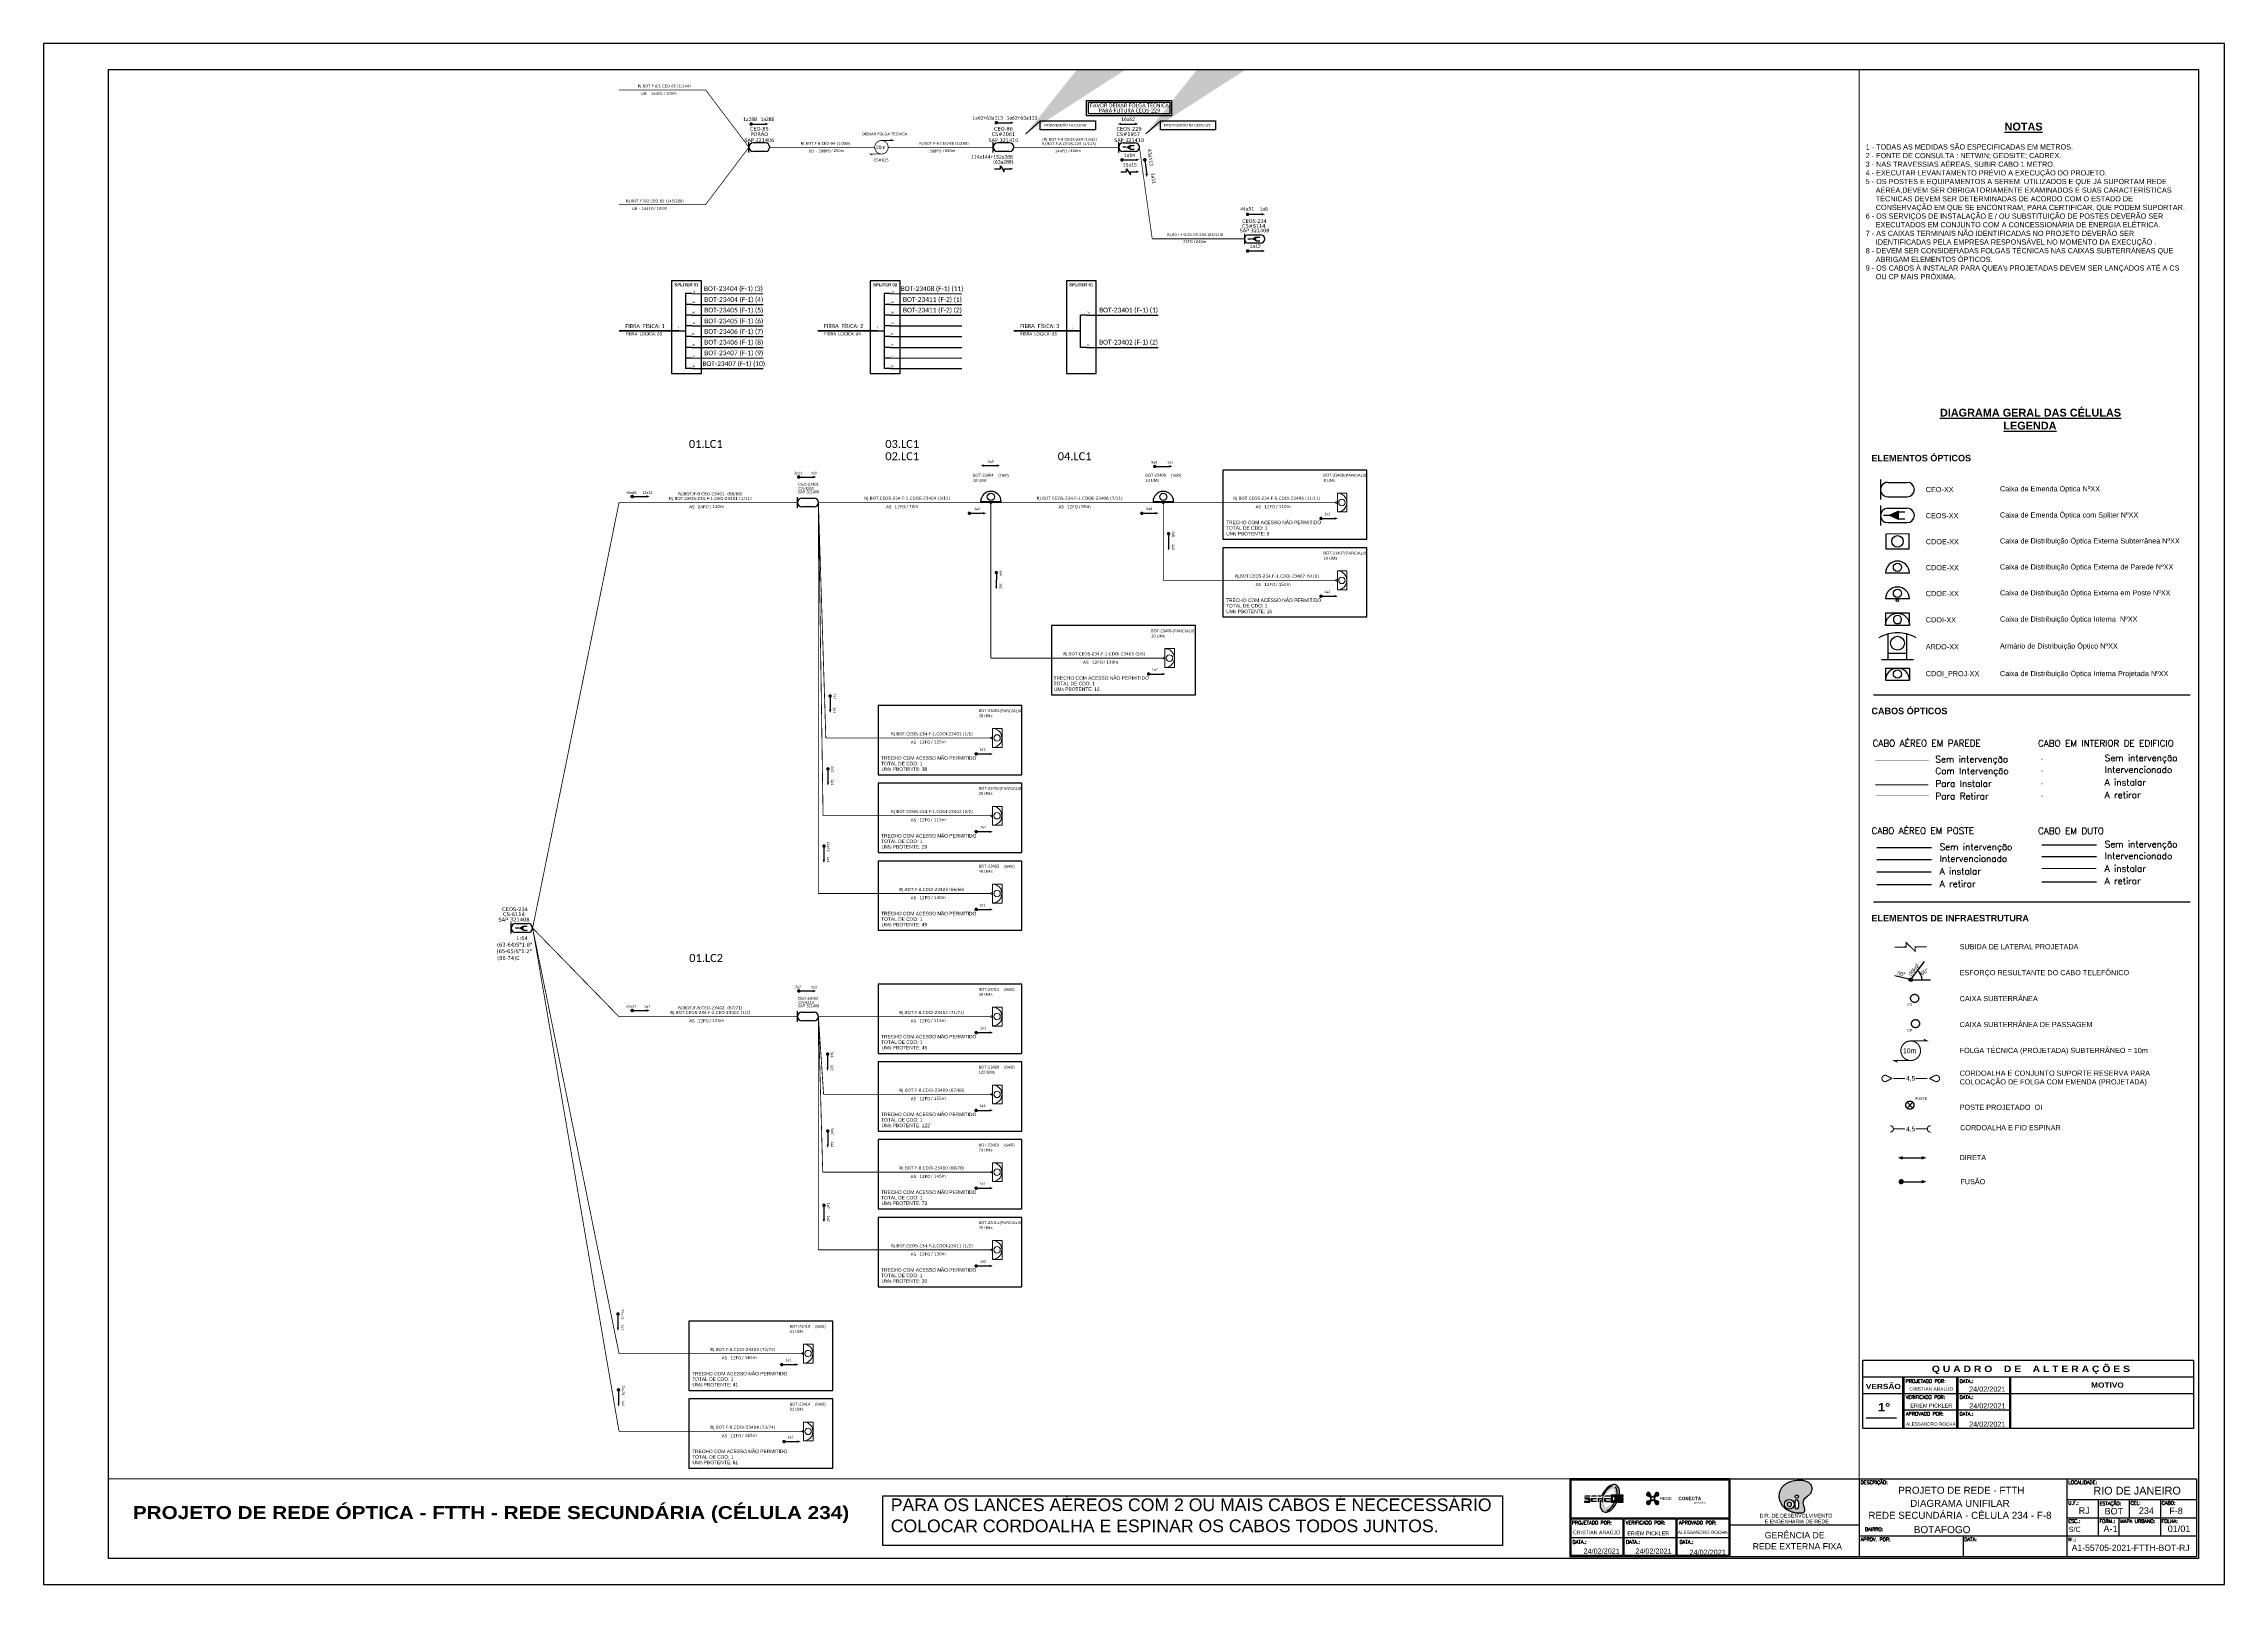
# Paper-space layout 'UN_CEOS_234' of a CAD drawing. Extents: x 1480 to 2321, y -6 to 588.
# The model-space entities are those that its viewports show. They can reach past a viewport. Long polylines and large blocks are cut down to what shows.
import ezdxf
from ezdxf.enums import TextEntityAlignment as Align

# ---------------------------------------------------------------- set-up
doc = ezdxf.new("R2010")
doc.units = ezdxf.units.DM
doc.header["$MEASUREMENT"] = 0
for name, pattern in [('DIVIDE', [1.25, 0.5, -0.25, 0, -0.25, 0, -0.25]), ('DOT', [0.25, 0, -0.25]), ('PHANTOM2', [1.25, 0.625, -0.125, 0.125, -0.125, 0.125, -0.125])]:
    doc.linetypes.add(name, pattern=pattern)
for name, color, linetype, lineweight in [('10.4-Postes', 1, 'Continuous', 0), ("20.0-LEGENDA DOS CDO'S", 1, 'Continuous', 0), ('20.2-CDO_POSTE', 1, 'Continuous', 5), ('40.1-ETIQUETAS', 1, 'Continuous', 20)]:
    doc.layers.add(name, color=color, linetype=linetype, lineweight=lineweight)
for name, color, linetype in [('20.4-CEOS', 1, 'Continuous'), ('20.5-CABO AÉREO', 1, 'Continuous'), ('20.5-CEO', 1, 'Continuous'), ('30.4-Selo', 7, 'Continuous'), ('CAP a instalar', 1, 'Continuous'), ('CDO_INTERIOR', 1, 'Continuous'), ('CDO_POSTE', 1, 'Continuous'), ('CEO', 1, 'Continuous'), ('CEO1', 1, 'Continuous'), ('CEOS', 1, 'Continuous'), ('label_cabos', 7, 'Continuous'), ('SETA', 7, 'Continuous'), ('UNIFILAR', 7, 'Continuous')]:
    doc.layers.add(name, color=color, linetype=linetype)
doc.styles.add('ADESK1', font='romans.shx')
doc.styles.add('ARIAL', font='arial.ttf')
doc.styles.add('HMS', font='', dxfattribs={"height": 0.17})
doc.styles.add('NORMOGRAFO', font='arial.ttf')
doc.styles.add('ROMANS', font='romans.shx')
doc.styles.add('siredit', font='verdana.ttf')
doc.styles.get('HMS').set_extended_font_data('Arial Black')
doc.linetypes.add('FENCELINE1', pattern='A,0.25,-0.1,[133,ltypeshp.shx,S=0.1,R=0,X=-0.1,Y=0],-0.1,1', length=1.45)
doc.dimstyles.new('CL', dxfattribs={"dimtxt": 1, "dimasz": 2, "dimexe": 0.18, "dimexo": 0.0625, "dimgap": 0.09, "dimtad": 0, "dimdec": 0, "dimrnd": 1, "dimzin": 0, "dimdsep": 46, "dimtxsty": 'siredit', "dimblk": 'NONE', "dimcen": 0, "dimse1": 1, "dimse2": 1, "dimsd1": 1, "dimsd2": 1, "dimclrt": 7, "dimadec": 0, "dimazin": 0, "dimtfac": 1, "dimtdec": 0, "dimtofl": 0, "dimtmove": 0, "dimatfit": 3, "dimfxl": 1, "dimtolj": 1, "dimtzin": 0, "dimarcsym": 0})

# ---------------------------------------------------------------- blocks, each defined once
blk = doc.blocks.new('OI')
h = blk.add_hatch(color=40)
edge = h.paths.add_edge_path()
edge.add_spline(control_points=[(4.35, -0.67), (3.92, -0.99), (3.26, -1.5), (2.81, -2.59), (2.9, -3.5), (3.06, -4.27), (3.31, -4.85), (3.37, -5.39), (3.4, -5.88), (3.2, -6.4), (2.54, -6.61), (1.65, -6.63), (0.55, -6.67), (-0.56, -6.42), (-1.61, -6.14), (-2.77, -5.61), (-3.92, -4.77), (-4.89, -3.7), (-5.34, -2.65), (-5.6, -1.94), (-5.85, -0.96), (-5.71, 0.47), (-5.1, 2.02), (-4.14, 3.02), (-3.3, 3.61), (-2.37, 4.16), (-1.36, 4.44), (-0.56, 4.7), (0.79, 4.85), (2.24, 4.97), (3.79, 4.57), (4.67, 4.21), (5.44, 3.65), (5.76, 2.99), (6.03, 2.21), (6.01, 1.46), (5.72, 0.64), (5.31, 0.08), (4.88, -0.38), (4.51, -0.55), (4.35, -0.67)], knot_values=[0, 0, 0, 0, 1.60434, 2.417191, 3.427595, 4.282808, 4.776746, 5.304182, 5.888771, 6.258406, 6.858137, 7.79129, 8.986195, 10.124242, 11.187857, 12.242908, 13.953784, 15.414161, 16.515391, 17.349188, 17.675853, 19.552021, 21.515531, 22.568638, 23.63245, 24.621084, 25.782718, 26.745347, 27.142653, 29.870543, 31.004649, 31.921532, 32.709589, 33.801391, 34.042471, 35.192333, 35.971461, 36.628871, 37.254359, 37.836911, 37.836911, 37.836911, 37.836911], degree=3, periodic=0)
h.paths.add_polyline_path([(1.13, -0.87, -1), (-0.04, -0.87, -1)], flags=16)
edge = h.paths.add_edge_path(flags=16)
edge.add_ellipse((0.56, -3.59), major_axis=(-0.02, 1.71), ratio=0.361305, start_angle=0, end_angle=360)
h.paths.add_polyline_path([(-0.36, -3.62, -1), (-3.8, -3.62, -1)], flags=16)
edge = h.paths.add_edge_path(flags=0)
edge.add_ellipse((-2.08, -3.62), major_axis=(0, 0.885), ratio=0.758294, start_angle=0, end_angle=360)
at = {"color": 40}
for centre, radius in [((-2.08, -3.62), 1.72), ((0.54, -0.87), 0.587)]:
    blk.add_circle(centre, radius, dxfattribs=at)
blk.add_ellipse((-2.08, -3.62), major_axis=(0, 0.885), ratio=0.758294, start_param=-3.141592653589791, end_param=3.141592653589791, dxfattribs=at)
blk.add_ellipse((0.56, -3.59), major_axis=(-0.02, 1.71), ratio=0.361305, dxfattribs=at)
at = {"color": 40, "start_tangent": (-0.800898, -0.598801), "end_tangent": (-0.800898, -0.598801)}
blk.add_spline([(4.35, -0.67), (3.2, -1.78), (2.9, -2.54), (2.92, -3.55), (3.12, -4.38), (3.28, -4.85), (3.37, -5.37), (3.35, -5.95), (3.2, -6.29), (2.66, -6.55), (1.73, -6.63), (0.54, -6.62), (-0.58, -6.41), (-1.6, -6.11), (-2.56, -5.67), (-3.95, -4.67), (-4.89, -3.56), (-5.37, -2.56), (-5.64, -1.78), (-5.72, -1.46), (-5.63, 0.42), (-4.84, 2.22), (-4.13, 2.99), (-3.27, 3.62), (-2.4, 4.09), (-1.3, 4.47), (-0.37, 4.72), (0.02, 4.77), (2.75, 4.8), (3.85, 4.53), (4.69, 4.16), (5.31, 3.68), (5.85, 2.73), (5.93, 2.5), (5.94, 1.35), (5.67, 0.62), (5.29, 0.08), (4.84, -0.36), (4.35, -0.67)], degree=3, dxfattribs=at)
blk = doc.blocks.new('PDO_PRD')
at = {"color": 1}
blk.add_line((2.5, 0), (-2.5, 0), dxfattribs=at)
blk.add_circle((0, 1.19), 0.862, dxfattribs=at)
blk.add_arc((0, 0), 2.5, 0, 180, dxfattribs=at)
blk = doc.blocks.new('PDO_PST')
at = {"color": 0}
blk.add_line((2.5, 0), (-2.5, 0), dxfattribs=at)
for centre, radius in [((0, 1.19), 0.862), ((0, -0.25), 0.25)]:
    blk.add_circle(centre, radius, dxfattribs=at)
blk.add_arc((0, 0), 2.5, 0, 180, dxfattribs=at)
blk = doc.blocks.new('PDO_EDF')
at = {"color": 1}
for p, q in [((-2.5, 0), (-2.5, 2.5)), ((-2.5, 2.5), (2.5, 2.5)), ((2.5, 0), (-2.5, 0)), ((2.5, 2.5), (2.5, 0))]:
    blk.add_line(p, q, dxfattribs=at)
blk.add_circle((0, 1.19), 0.862, dxfattribs=at)
blk.add_arc((0, 0), 2.5, 0, 180, dxfattribs=at)
blk = doc.blocks.new('PDO_CVP')
at = {"color": 1}
blk.add_lwpolyline([(0, 1.62), (0, -1.62), (-4.72, -1.63), (-4.73, 1.61)], close=True, dxfattribs=at)
blk.add_circle((-2.36, -0.01), 1.21, dxfattribs=at)
blk = doc.blocks.new('A$C78986DF3')
at = {"layer": 'CEOS'}
blk.add_hatch(color=1, dxfattribs=at).paths.add_polyline_path([(0.0118, 0.23968), (0.00838, 0.23812), (0.0118, 0.23657)])
for p, q in [((0.0023, 0.1689), (0.12444, 0.1689)), ((0.0023, 0.08904), (0.12444, 0.08904))]:
    blk.add_line(p, q)
at = {"linetype": 'DOT', "ltscale": 0.1}
blk.add_line((0.06717, 0.14411), (0.08827, 0.14411), dxfattribs=at)
at = {"color": 5, "linetype": 'DOT', "ltscale": 0.1}
blk.add_line((0.06717, 0.13958), (0.08827, 0.13958), dxfattribs=at)
at = {"color": 1, "linetype": 'DOT', "ltscale": 0.1}
blk.add_line((0.06717, 0.13473), (0.08827, 0.13473), dxfattribs=at)
at = {"color": 3, "linetype": 'DOT', "ltscale": 0.1}
blk.add_line((0.06717, 0.12987), (0.08827, 0.12987), dxfattribs=at)
at = {"linetype": 'FENCELINE1', "ltscale": 0.05}
blk.add_line((0.00351, 0.10999), (0.02462, 0.10999), dxfattribs=at)
at = {"ltscale": 0.001}
blk.add_line((0.06717, 0.11107), (0.08827, 0.11107), dxfattribs=at)
at = {"color": 5, "linetype": 'FENCELINE1', "ltscale": 0.05}
blk.add_line((0.00351, 0.10546), (0.02462, 0.10546), dxfattribs=at)
at = {"color": 5, "ltscale": 0.001}
blk.add_line((0.06717, 0.10654), (0.08827, 0.10654), dxfattribs=at)
at = {"color": 3, "linetype": 'FENCELINE1', "ltscale": 0.05}
blk.add_line((0.00351, 0.09575), (0.02462, 0.09575), dxfattribs=at)
at = {"color": 3, "ltscale": 0.001}
blk.add_line((0.06717, 0.09683), (0.08827, 0.09683), dxfattribs=at)
at = {"color": 1}
for p, q in [((0.01591, 0.05924), (0.01044, 0.06051)), ((0.0161, 0.05958), (0.01712, 0.05857)), ((0.01711, 0.05958), (0.01611, 0.05857)), ((0.01732, 0.05907), (0.02421, 0.05907))]:
    blk.add_line(p, q, dxfattribs=at)
at = {"color": 1, "lineweight": -2}
blk.add_line((0.01704, 0.05964), (0.02188, 0.06604), dxfattribs=at)
at = {"color": 0, "linetype": 'DIVIDE', "ltscale": 0.05, "const_width": 0.00008}
blk.add_lwpolyline([(0.02365, 0.14357), (0.00301, 0.14357)], dxfattribs=at)
at = {"color": 5, "linetype": 'DIVIDE', "ltscale": 0.05, "const_width": 0.00008}
blk.add_lwpolyline([(0.02385, 0.13901), (0.00301, 0.13901)], dxfattribs=at)
at = {"color": 1, "linetype": 'DIVIDE', "ltscale": 0.05, "const_width": 0.0004}
blk.add_lwpolyline([(0.02345, 0.13425), (0.00301, 0.13425)], dxfattribs=at)
at = {"color": 3, "linetype": 'DIVIDE', "ltscale": 0.05, "const_width": 0.00008}
blk.add_lwpolyline([(0.0032, 0.13009), (0.02365, 0.13009)], dxfattribs=at)
at = {"color": 1, "linetype": 'Continuous', "lineweight": 40, "ltscale": 0.001, "const_width": 0.0004}
blk.add_lwpolyline([(0.06706, 0.10196), (0.08817, 0.10196)], dxfattribs=at)
at = {"color": 1, "linetype": 'FENCELINE1', "ltscale": 0.05, "const_width": 0.0005}
blk.add_lwpolyline([(0.00351, 0.10061), (0.02462, 0.10061)], dxfattribs=at)
at = {"color": 5, "linetype": 'DIVIDE', "const_width": 0.0004}
blk.add_lwpolyline([(0.02278, 0.07173), (0.01838, 0.07168), (0.01838, 0.06996), (0.01484, 0.07341), (0.01484, 0.07168), (0.01044, 0.07163)], dxfattribs=at)
at = {"color": 1, "const_width": 0.00042}
blk.add_lwpolyline([(0.01661, 0.03546, 1.000012), (0.01661, 0.0279, 0.999978)], format="xyb", close=True, dxfattribs=at)
at = {"color": 1, "const_width": 0.000394}
for points in [[(0.01661, 0.03546), (0.02291, 0.03546), (0.02165, 0.03609)], [(0.01661, 0.0279), (0.01031, 0.0279), (0.01157, 0.02727)]]:
    blk.add_lwpolyline(points, dxfattribs=at)
at = {"const_width": 0.0004}
for points in [[(0.00939, 0.021), (0.00701, 0.02221, 1.175638), (0.0069, 0.01977), (0.00939, 0.021)], [(0.02383, 0.02102), (0.02631, 0.01976, 1.175638), (0.02622, 0.0222), (0.02383, 0.02102)], [(0.0087, 0.00277, -1), (0.0087, 0.0003)], [(0.02425, 0.00278, 1), (0.02425, 0.00031)]]:
    blk.add_lwpolyline(points, format="xyb", dxfattribs=at)
for points in [[(0.00996, 0.021), (0.01446, 0.021)], [(0.01854, 0.02101), (0.02304, 0.02101)], [(0.00996, 0.00153), (0.01446, 0.00153)], [(0.01854, 0.00155), (0.02304, 0.00155)]]:
    blk.add_lwpolyline(points, dxfattribs=at)
at = {"color": 1, "linetype": 'PHANTOM2'}
for points in [[(0.0174, 0.01181), (0.01518, 0.0096)], [(0.0174, 0.0096), (0.01518, 0.01181)]]:
    blk.add_lwpolyline(points, dxfattribs=at)
at = {"color": 1}
blk.add_circle((0.01661, 0.05907), 0.000714, dxfattribs=at)
at = {"color": 5, "linetype": 'PHANTOM2'}
for centre in [(0.01811, 0.05187), (0.01846, 0.04212)]:
    blk.add_circle(centre, 0.00157, dxfattribs=at)
at = {"color": 1, "linetype": 'PHANTOM2'}
blk.add_circle((0.01629, 0.01071), 0.00157, dxfattribs=at)
at = {"color": 7, "lineweight": -2}
blk.add_arc((0.01661, 0.05908), 0.00441, 359.96377, 52.87661, dxfattribs=at)
at = {"layer": 'CDO_INTERIOR', "color": 8}
for p, q in [((0.0069, 0.1792), (0.0161, 0.1792)), ((0.0069, 0.1792), (0.0069, 0.1746)), ((0.0161, 0.1792), (0.0161, 0.1746)), ((0.0069, 0.1746), (0.0161, 0.1746))]:
    blk.add_line(p, q, dxfattribs=at)
blk.add_circle((0.0115, 0.1769), 0.00159, dxfattribs=at)
blk.add_arc((0.0115, 0.1746), 0.0046, 0.02759, 180.02759, dxfattribs=at)
at = {"layer": 'CEO', "color": 1}
for p, q in [((0.00497, 0.25191), (0.00496, 0.24417)), ((0.00773, 0.2508), (0.01527, 0.25079)), ((0.00773, 0.24527), (0.01527, 0.24527))]:
    blk.add_line(p, q, dxfattribs=at)
at = {"layer": 'CEO', "color": 1, "linetype": 'Continuous'}
for p, q in [((0.00792, 0.18502), (0.00792, 0.19235)), ((0.00792, 0.18257), (0.00792, 0.18502)), ((0.00792, 0.18502), (0.0115, 0.18502)), ((0.0115, 0.18502), (0.01509, 0.18502)), ((0.01509, 0.18502), (0.01509, 0.19235)), ((0.01509, 0.18257), (0.01509, 0.18502)), ((0.00536, 0.18257), (0.00792, 0.18257)), ((0.00792, 0.18257), (0.0115, 0.18257)), ((0.0115, 0.18257), (0.01509, 0.18257)), ((0.01509, 0.18257), (0.01765, 0.18257))]:
    blk.add_line(p, q, dxfattribs=at)
at = {"layer": 'CEO', "color": 1}
blk.add_circle((0.0115, 0.18878), 0.00267, dxfattribs=at)
for centre, start, end in [((0.00773, 0.24804), 89.95782, 269.95782), ((0.01527, 0.24803), 269.95782, 89.95782)]:
    blk.add_arc(centre, 0.00276, start, end, dxfattribs=at)
at = {"layer": 'CEO', "color": 1, "linetype": 'Continuous'}
for start, end in [(104.36291, 119.75415), (90, 104.36251), (75.63749, 90), (60.24585, 75.63709)]:
    blk.add_arc((0.0115, 0.17836), 0.01444, start, end, dxfattribs=at)
at = {"layer": 'CEOS', "color": 1}
for p, q in [((0.00496, 0.24191), (0.00497, 0.23417)), ((0.00617, 0.23811), (0.00838, 0.23812)), ((0.00772, 0.24081), (0.01526, 0.24082)), ((0.00774, 0.23528), (0.01528, 0.23529))]:
    blk.add_line(p, q, dxfattribs=at)
for points in [[(0.00838, 0.23812), (0.0118, 0.23968)], [(0.00838, 0.23812), (0.0118, 0.23657)], [(0.0118, 0.23968), (0.0118, 0.23657)], [(0.0118, 0.23946), (0.01439, 0.23947)], [(0.0118, 0.23679), (0.0144, 0.2368)]]:
    blk.add_lwpolyline(points, dxfattribs=at)
for centre, start, end in [((0.00773, 0.23804), 90.12295, 270.12295), ((0.01527, 0.23806), 270.12295, 90.12295)]:
    blk.add_arc(centre, 0.00276, start, end, dxfattribs=at)
at = {"layer": 'CDO_INTERIOR', "color": 1, "xscale": -0.0018431999999997, "yscale": 0.0018431999999997, "zscale": 0.0018431999999997}
blk.add_blockref('PDO_EDF', (0.0115, 0.19573), dxfattribs=at)
at = {"layer": 'CDO_POSTE', "color": 1, "xscale": 0.0018431999999997, "yscale": 0.0018431999999997, "zscale": 0.0018431999999997}
for name, p in [('PDO_PRD', (0.0115, 0.21585)), ('PDO_PST', (0.0115, 0.20585))]:
    blk.add_blockref(name, p, dxfattribs=at)
at = {"layer": 'CEO1', "color": 1, "xscale": 0.0018431999999997, "yscale": 0.0018431999999997, "zscale": 0.0018431999999997}
blk.add_blockref('PDO_CVP', (0.01586, 0.22806), dxfattribs=at)
at = {"color": 7, "lineweight": -2, "style": 'NORMOGRAFO'}
for s, rotation, p in [('00°', 348.19171, (0.01135, 0.0609, 0.10822)), ('00kgf', 52.99999, (0.01684, 0.06038, 0.10822)), ('00°', 32.49215, (0.02103, 0.06067, 0.10822))]:
    blk.add_text(s, height=0.0015, rotation=rotation, dxfattribs=at).set_placement(p)
at = {"color": 5, "style": 'ARIAL'}
for s, p in [('CS', (0.01526, 0.04902)), ('CP', (0.01526, 0.03902))]:
    blk.add_text(s, height=0.001, dxfattribs=at).set_placement(p)
at = {"color": 1}
blk.add_text('10m', height=0.00189, dxfattribs=at).set_placement((0.01364, 0.03074))
at = {"style": 'ARIAL'}
for p in [(0.01661, 0.021), (0.01661, 0.00154)]:
    blk.add_text('4,5', height=0.0018, dxfattribs=at).set_placement(p, align=Align.MIDDLE_CENTER)
at = {"color": 1, "style": 'ARIAL'}
blk.add_text('POSTE', height=0.001, dxfattribs=at).set_placement((0.01825, 0.01272))
at = {"linetype": 'ByBlock', "style": 'ARIAL'}
for s, insert, char_height, width, attachment_point in [('{\\fArial|b1|i0|c0|p34;\\H1.5x;\\L                       DIAGRAMA GERAL DAS CÉLULAS\\P                                            LEGENDA}', (0.00111, 0.27919), 0.002, 0.1232013, 1), ('{\\fArial|b1|i0|c0|p34;ELEMENTOS ÓPTICOS}', (0.00147, 0.26142), 0.0025, 0.1232013, 1), ('CEO-XX', (0.02244, 0.24803), 0.002, 0.0732268, 4), ('Caixa de Emenda Óptica NºXX', (0.05103, 0.24803), 0.002, 0.0732268, 4), ('CEOS-XX', (0.02244, 0.23795), 0.002, 0.0732268, 4), ('Caixa de Emenda Óptica com Spliter NºXX', (0.05103, 0.23795), 0.002, 0.0732268, 4), ('CDOE-XX', (0.02244, 0.22794), 0.002, 0.086699, 4), ('Caixa de Distribuição Óptica Externa Subterrânea NºXX', (0.05103, 0.22794), 0.002, 0.086699, 4), ('CDOE-XX', (0.02244, 0.21792), 0.002, 0.0806851, 4), ('Caixa de Distribuição Óptica Externa de Parede NºXX', (0.05103, 0.21792), 0.002, 0.0806851, 4), ('CDOE-XX', (0.02244, 0.20792), 0.002, 0.0732268, 4), ('Caixa de Distribuição Óptica Externa em Poste NºXX', (0.05103, 0.20792), 0.002, 0.0732268, 4), ('CDOI-XX', (0.02244, 0.19781), 0.002, 0.0732268, 4), ('Caixa de Distribuição Óptica Interna  NºXX', (0.05103, 0.19781), 0.002, 0.0732268, 4), ('ARDO-XX', (0.02244, 0.18743), 0.002, 0.0732268, 4), ('Armário de Distribuição Óptico NºXX', (0.05103, 0.18743), 0.002, 0.0732268, 4), ('CDOI_PROJ-XX', (0.02244, 0.17679), 0.002, 0.0793824, 4), ('Caixa de Distribuição Óptica Interna Projetada NºXX', (0.05103, 0.17679), 0.002, 0.0793824, 4), ('{\\fArial|b1|i0|c0|p34;CABOS ÓPTICOS}', (0.00147, 0.16392), 0.0025, 0.1232013, 1), ('\\pxql;{\\fArial|b1|i0|c0|p34;ELEMENTOS DE INFRAESTRUTURA}', (0.00147, 0.08406), 0.0025, 0.1232013, 1), ('SUBIDA DE LATERAL PROJETADA', (0.03549, 0.0728), 0.002, 0.0732268, 1), ('ESFORÇO RESULTANTE DO CABO TELEFÔNICO ', (0.03549, 0.0628), 0.002, 0.0732268, 1), ('CAIXA SUBTERRÂNEA', (0.03549, 0.0528), 0.002, 0.0732268, 1), ('CAIXA SUBTERRÂNEA DE PASSAGEM', (0.03549, 0.0428), 0.002, 0.0732268, 1), ('FOLGA TÉCNICA (PROJETADA) SUBTERRÂNEO = 10m', (0.03549, 0.0328), 0.002, 0.0919522, 1), ('CORDOALHA E CONJUNTO SUPORTE RESERVA PARA\\PCOLOCAÇÃO DE FOLGA COM EMENDA (PROJETADA)', (0.03549, 0.02403), 0.002, 0.0919522, 1), ('POSTE PROJETADO  OI', (0.03549, 0.0109), 0.002, 0.0732268, 1), ('CORDOALHA E FIO ESPINAR', (0.03567, 0.00303), 0.002, 0.0919522, 1)]:
    blk.add_mtext(s, dxfattribs=dict(at, insert=insert, char_height=char_height, width=width, attachment_point=attachment_point))
at = {"char_height": 0.002489, "attachment_point": 1, "style": 'ADESK1'}
for s, insert, width in [('CABO AÉREO EM PAREDE', (0.0019, 0.15149), 0.0551807), ('CABO EM INTERIOR DE EDIFICIO', (0.06569, 0.15146), 0.0653294), ('Sem intervenção', (0.02613, 0.14532), 0.0551807), ('Sem intervenção', (0.09142, 0.1458), 0.0551807), ('Com Intervenção', (0.02613, 0.14079), 0.0551807), ('Para Instalar', (0.02613, 0.13593), 0.0551807), ('A instalar', (0.09142, 0.13642), 0.0551807), ('Intervencionado', (0.09142, 0.14127), 0.0551807), ('Para Retirar', (0.02613, 0.13108), 0.0551807), ('A retirar', (0.09142, 0.13156), 0.0551807), ('CABO AÉREO EM POSTE', (0.00153, 0.11774), 0.0551807), ('Sem intervenção', (0.02777, 0.11152), 0.0551807), ('CABO EM DUTO', (0.06569, 0.11768), 0.0551807), ('Sem intervenção', (0.09142, 0.11258), 0.0551807), ('A instalar', (0.02777, 0.10213), 0.0551807), ('Intervencionado', (0.02777, 0.10699), 0.0551807), ('A instalar', (0.09142, 0.1032), 0.0551807), ('Intervencionado', (0.09142, 0.10805), 0.0551807), ('A retirar', (0.02777, 0.09728), 0.0551807), ('A retirar', (0.09142, 0.09834), 0.0551807)]:
    blk.add_mtext(s, dxfattribs=dict(at, insert=insert, width=width))
blk = doc.blocks.new('LOGOTIPO REDE CONECTA')
h = blk.add_hatch(color=40)
h.dxf.hatch_style = 1
h.paths.add_polyline_path([(2086.7, 1517.1), (2086.3, 1517.1, 0.924122), (2086.5, 1514, -0.371445), (2088.6, 1512.1, -0.414214), (2090, 1513.5, -0.416703), (2088, 1515.6, 0.373404)])
h.paths.add_polyline_path([(2095, 1515.4), (2095, 1515.7, 0.929009), (2092, 1515.6, -0.416703), (2090, 1513.5, -0.414214), (2091.4, 1512, -0.371445), (2093.5, 1514, 0.373557)])
h.paths.add_polyline_path([(2093.5, 1510.1, -0.416703), (2091.4, 1512.1, -0.414214), (2090, 1510.7, -0.371445), (2092, 1508.5, 0.924122), (2095, 1508.4), (2095, 1508.8, 0.373404)])
h.paths.add_polyline_path([(2090, 1510.7, -0.414214), (2088.6, 1512, -0.416703), (2086.5, 1510.1, 0.913444), (2086.3, 1507.1), (2086.7, 1507.1, 0.364971), (2088, 1508.5, -0.371445)])
at = {"color": 40}
for points in [[(2086.5, 1514, -0.370562), (2088.6, 1512.1)], [(2088, 1515.6, 0.416703), (2090, 1513.5)], [(2092, 1515.6, -0.416703), (2090, 1513.5)], [(2093.5, 1514, 0.370562), (2091.4, 1512)], [(2086.5, 1510.1, 0.416703), (2088.6, 1512)], [(2088, 1508.5, -0.370562), (2090, 1510.7)], [(2092, 1508.5, 0.370562), (2090, 1510.7)], [(2093.5, 1510.1, -0.416703), (2091.4, 1512.1)]]:
    blk.add_lwpolyline(points, format="xyb", dxfattribs=at)
blk.add_circle((2090, 1512.1), 1.4, dxfattribs=at)
for centre, start, end in [((2086.5, 1515.6), 1.6038, 267.7221), ((2093.5, 1515.5), 271.6274, 177.7457), ((2086.5, 1508.6), 92.3533, 358.4716), ((2093.5, 1508.6), 182.2779, 88.3962)]:
    blk.add_arc(centre, 1.51, start, end, dxfattribs=at)
at = {"width": 46.358, "attachment_point": 1}
for s, insert, char_height in [('{\\fBankGothic Md BT|b0|i0|c0|p34;REDE }', (2095.9, 1513.3), 2.5), ('{\\fBankGothic Md BT|b1|i0|c0|p34; CONECTA}', (2109.7, 1513.4), 2.7)]:
    blk.add_mtext(s, dxfattribs=dict(at, insert=insert, char_height=char_height))
at = {"color": 40, "insert": (2123.2, 1509.6), "char_height": 1.5, "width": 46.358, "attachment_point": 1}
blk.add_mtext('{\\fBankGothic Md BT|b0|i0|c0|p34;operações }', dxfattribs=at)
blk = doc.blocks.new('ETIQUETA_RS5F')
at = {"layer": '40.1-ETIQUETAS', "color": 0, "style": 'siredit'}
blk.add_text('/', height=1.5, dxfattribs=at).set_placement((1.5, -2), align=Align.MIDDLE_RIGHT)
for tag, p in [('ETIQUETA_R_SECUNDARIA', (1.2, 2.1)), ('ETIQUETA_R_PRIMARIA', (1.2, 4.1)), ('F_ATIVAS/F_MORTAS', (1.1, -4.2))]:
    blk.add_attdef(tag, text='', height=1.5, dxfattribs=at).set_placement(p, align=Align.MIDDLE_CENTER)
for tag, p in [('TIPO_CABO', (-6.6, -2.1)), ('CAP_CABO', (0.4, -2.1))]:
    blk.add_attdef(tag, text='', height=1.5, dxfattribs=at).set_placement(p, align=Align.MIDDLE_RIGHT)
for tag, p in [('FUSÃO_1', (0.8, -8.4)), ('FUSÃO_2', (0.8, -10.6)), ('FUSÃO_3', (0.8, -12.9)), ('FUSÃO_4', (0.8, -15.1)), ('FUSÃO_5', (0.8, -17.2))]:
    blk.add_attdef(tag, text='', height=1.5, dxfattribs=at).set_placement(p, align=Align.CENTER)
blk.add_attdef('METROS', text='', height=1.5, dxfattribs=at).set_placement((2.1, -2), align=Align.MIDDLE_LEFT)
blk = doc.blocks.new('CEO')
at = {"layer": '20.4-CEOS'}
for p, q in [((-6.2, -0.5), (-6.2, 5.7)), ((-3.6, 5.2), (3.6, 5.2)), ((3.6, 0), (-3.6, 0))]:
    blk.add_line(p, q, dxfattribs=at)
for centre, start, end in [((-3.6, 2.6), 90, 270), ((3.6, 2.6), 270, 90)]:
    blk.add_arc(centre, 2.58, start, end, dxfattribs=at)
blk = doc.blocks.new('CDOE-TEXTO PADRÃO')
at = {"layer": "20.0-LEGENDA DOS CDO'S", "color": 0, "style": 'ARIAL'}
for tag, p in [('CDO_N', (0.5, 7.4)), ('CORDOALHA', (0.5, 4.3)), ('SAP', (0.5, 1.7)), ('SPLITER_1', (0.6, -0.9)), ('SPLITER_2', (0.6, -3.5)), ('(XX-XX_F)S', (0.5, -8.3)), ('(XX-XX_L)S', (0.5, -10.8)), ('UMS', (0.5, -13.1))]:
    blk.add_attdef(tag, p, '', height=1.7, rotation=0.118, dxfattribs=at)
blk.add_attdef('FIBRAS_UTILIZADAS', text='', height=1.7, rotation=0.118, dxfattribs=at).set_placement((19.8, 7.4), align=Align.CENTER)
blk = doc.blocks.new('CDOE POSTE_')
at = {"color": 1}
blk.add_line((12.9, -5.5), (-2.4, -5.5), dxfattribs=at)
for centre, radius in [((5.3, -1.9), 2.64), ((5.3, -6.2), 0.708)]:
    blk.add_circle(centre, radius, dxfattribs=at)
blk.add_arc((5.3, -5.5), 7.65, 0, 180, dxfattribs=at)
blk = doc.blocks.new('SAN')
at = {"layer": 'SETA'}
blk.add_lwpolyline([(-2.6, 0), (6, 0)], dxfattribs=at)
for points in [[(-2.1, -0.7), (-3.9, 0), (-2.1, 0.7)], [(5.3, 0.7), (7.2, 0), (5.3, -0.7)]]:
    blk.add_solid(points, dxfattribs=at)
blk = doc.blocks.new('CEOS_RP_CT_DRT')
at = {"layer": '20.4-CEOS', "color": 0}
for p, q in [((-4.54, 1.19), (-1.19, 1.19)), ((-1.19, -1.19), (-4.54, -1.19))]:
    blk.add_line(p, q, dxfattribs=at)
for points in [[(-5.73, -1.43), (-5.73, 1.44)], [(-3.79, 0), (-4.59, 0)], [(-2.47, 0.48), (-1.45, 0.48)], [(-2.47, -0.52), (-1.45, -0.52)]]:
    blk.add_lwpolyline(points, dxfattribs=at)
blk.add_lwpolyline([(-3.79, 0, 0, 1.47, 0), (-2.41, 0, 1.47, 1.47, 0)], format="xyseb", dxfattribs=at)
for centre, start, end in [((-4.54, 0), 90, 270), ((-1.19, 0), 270, 90)]:
    blk.add_arc(centre, 1.19, start, end, dxfattribs=at)
at = {"layer": '20.4-CEOS', "color": 7, "style": 'siredit'}
for tag, p in [('Nº_DA_CEOS', (-2.86, 5.6)), ('LOCAL', (-2.86, 4.24)), ('SAP', (-2.86, 2.78)), ('RACIO_SPLITAGEM', (-2.86, -1.88)), ('FIBRAS_SPLITTER', (-2.86, -3.58)), ('FIBRAS_TOP_C', (-2.86, -5.08)), ('RESERVA_FINAIS', (-2.86, -6.39))]:
    blk.add_attdef(tag, text='', height=1.01, dxfattribs=at).set_placement(p, align=Align.TOP_CENTER)
blk = doc.blocks.new('*U46')
at = {"layer": '20.5-CEO'}
for p, q in [((-1.56, 1.26), (1.8, 1.26)), ((1.8, -1.13), (-1.56, -1.13))]:
    blk.add_line(p, q, dxfattribs=at)
blk.add_lwpolyline([(-2.75, 1.51), (-2.75, -1.38)], dxfattribs=at)
for centre, start, end in [((-1.56, 0.07), 90, 270), ((1.8, 0.07), 270, 90)]:
    blk.add_arc(centre, 1.2, start, end, dxfattribs=at)
at = {"layer": '20.5-CEO', "color": 7, "style": 'siredit'}
for tag, p in [('LOCAL', (0.12, 4.23)), ('SAP', (0.12, 2.97)), ('FID', (0.11, 5.61)), ('FIBRAS_RESERVA', (0.12, -1.94))]:
    blk.add_attdef(tag, text='', height=1.01, dxfattribs=at).set_placement(p, align=Align.TOP_CENTER)
at = {"layer": '20.5-CEO', "color": 7, "style": 'siredit', "flags": 3}
blk.add_attdef('QTDE', (-4.88, -7.06), '', height=1.01, dxfattribs=at)
at = {"layer": '20.5-CEO', "color": 7, "style": 'siredit'}
for tag, flags, p in [('ID_ATIVIDADE', 3, (0.11, -3.51)), ('FATOR', 1, (0.11, -4.82))]:
    blk.add_attdef(tag, text='', height=1.01, dxfattribs=dict(at, flags=flags)).set_placement(p, align=Align.TOP_CENTER)
blk = doc.blocks.new('_None')
blk = doc.blocks.new('*U47')
at = {"color": 3}
blk.add_lwpolyline([(0.0000405, 0.000041), (0.0001936, 0.000041), (0.0001936, 0.0000158), (0.0000405, 0.0000158)], close=True, dxfattribs=at)
at = {"color": 3, "style": 'ARIAL'}
blk.add_attdef('SERVIÇO_EM_EMENDA_EXIST', text='', height=0.00000666, dxfattribs=at).set_placement((0.0001321, 0.0000254), align=Align.RIGHT)
blk.add_attdef('FID', (0.0001344, 0.0000254), '', height=0.00000666, dxfattribs=at)
at = {"layer": '10.4-Postes', "lineweight": 0, "style": 'ROMANS'}
for tag, p, flags in [('ID_ATIVIDADE', (-0.0000068, -0.0000086), 3), ('QTDE', (-0.000006, -0.000014), 3), ('FATOR', (-0.0000019, -0.0000113), 1)]:
    blk.add_attdef(tag, p, '', height=0.00000209, dxfattribs=dict(at, flags=flags))
at = {"color": 3}
blk.add_leader([(-0.0000002, 0.0000042), (0.0000405, 0.000041)], dimstyle='CL', override={"dimgap": 0.09, "dimtad": 0}, dxfattribs=at)

msp = doc.modelspace()

# ---------------------------------------------------------------- linework, layer by layer
at = {"color": 7, "linetype": 'Continuous'}
for p, q in [((43229.4, 3942.7), (43229.4, 3899.2)), ((43232.9, 3942.7), (43229.4, 3942.7)), ((43344.4, 3942.7), (43344.4, 3899.2)), ((43347.9, 3942.7), (43344.4, 3942.7)), ((43233.1, 3936.4), (43229.6, 3936.4)), ((43233.1, 3930.2), (43229.6, 3930.2)), ((43348.1, 3936.4), (43344.6, 3936.4)), ((43348.1, 3930.2), (43344.6, 3930.2)), ((43461.6, 3930.2), (43458.1, 3930.2)), ((43225.8, 3921.2), (43229.4, 3921.2)), ((43233.1, 3924), (43229.6, 3924)), ((43233.1, 3917.8), (43229.6, 3917.8)), ((43340.8, 3921.2), (43344.4, 3921.2)), ((43348.1, 3924), (43344.6, 3924)), ((43348.1, 3917.8), (43344.6, 3917.8)), ((43233.1, 3911.6), (43229.6, 3911.6)), ((43233.1, 3905.4), (43229.6, 3905.4)), ((43348.1, 3911.6), (43344.6, 3911.6)), ((43348.1, 3905.4), (43344.6, 3905.4)), ((43461.6, 3911.6), (43458.1, 3911.6)), ((43233.1, 3899.3), (43229.6, 3899.3)), ((43348.1, 3899.3), (43344.6, 3899.3))]:
    msp.add_line(p, q, dxfattribs=at)
at = {"color": 10, "linetype": 'Continuous'}
for p, q in [((43232.9, 3942.7), (43274.3, 3942.6)), ((43347.9, 3942.7), (43389.3, 3942.6)), ((43233.1, 3936.4), (43274.5, 3936.4)), ((43233.1, 3930.2), (43274.5, 3930.2)), ((43348.1, 3936.4), (43389.5, 3936.4)), ((43348.1, 3930.2), (43389.5, 3930.2)), ((43461.6, 3930.2), (43503, 3930.2)), ((43233.1, 3924), (43274.5, 3924)), ((43233.1, 3917.8), (43274.5, 3917.8)), ((43348.1, 3924), (43389.5, 3924)), ((43348.1, 3917.8), (43389.5, 3917.8)), ((43233.1, 3911.6), (43274.5, 3911.6)), ((43233.1, 3905.5), (43274.5, 3905.4)), ((43348.1, 3911.6), (43389.5, 3911.6)), ((43348.1, 3905.5), (43389.5, 3905.4)), ((43461.6, 3911.6), (43503, 3911.6)), ((43233.1, 3899.3), (43274.5, 3899.3)), ((43348.1, 3899.3), (43389.5, 3899.3))]:
    msp.add_line(p, q, dxfattribs=at)
at = {"color": 1, "linetype": 'Continuous', "lineweight": 60}
for p, q in [((43225.8, 3921.2), (43191, 3921.1)), ((43340.8, 3921.2), (43306, 3921.1)), ((43458.1, 3921.2), (43419.5, 3921.1))]:
    msp.add_line(p, q, dxfattribs=at)
at = {"color": 3, "ltscale": 9e-07}
for points in [[(43461.6, 4054.5), (43510.8, 4054.5), (43510.8, 4045.6), (43461.6, 4045.6)], [(43462.7, 4053.4), (43509.8, 4053.4), (43509.8, 4046.7), (43462.7, 4046.7)]]:
    msp.add_lwpolyline(points, close=True, dxfattribs=at)
at = {"color": 0, "const_width": 1.03}
for points in [[(43267, 4040.8, 1), (43268, 4040.8, 1)], [(43408.9, 4041.6, 1), (43409.9, 4041.6, 1)], [(43481.6, 4020.1, 1), (43482.6, 4020.1, 1)], [(43495.2, 4020.7, 1), (43495.4, 4019.6, 1)], [(43554.3, 3988.6, 1), (43555.3, 3988.6, 1)], [(43554.3, 3967.4, 1), (43555.3, 3967.4, 1)]]:
    msp.add_lwpolyline(points, format="xyb", close=True, dxfattribs=at)
at = {"color": 5, "const_width": 0.438}
msp.add_lwpolyline([(43342.9, 4031.3, 1.000012), (43342.9, 4023.5, 0.999978)], format="xyb", close=True, dxfattribs=at)
at = {"color": 5, "const_width": 0.41}
for points in [[(43342.9, 4031.3), (43349.5, 4031.3), (43348.1, 4032)], [(43342.9, 4023.5), (43336.3, 4023.5), (43337.6, 4022.8)]]:
    msp.add_lwpolyline(points, dxfattribs=at)
at = {"color": 0}
for points in [[(43411.7, 4014.9), (43411.7, 4016.7), (43413.9, 4013.1), (43413.9, 4014.9)], [(43484.8, 4013.2), (43484.8, 4015), (43487, 4011.4), (43487, 4013.2)]]:
    msp.add_lwpolyline(points, dxfattribs=at)
at = {"color": 7}
for points in [[(43221.4, 3896.4), (43238.7, 3896.4), (43238.7, 3950.1), (43221.4, 3950.1)], [(43336.4, 3896.4), (43353.7, 3896.4), (43353.7, 3950.1), (43336.4, 3950.1)], [(43449.9, 3896.4), (43467.2, 3896.4), (43467.2, 3950.1), (43449.9, 3950.1)]]:
    msp.add_lwpolyline(points, close=True, dxfattribs=at)
at = {"color": 7, "linetype": 'Continuous'}
msp.add_lwpolyline([(43458.1, 3911.6), (43458.1, 3930.2)], dxfattribs=at)
at = {"const_width": 1}
for points in [[(43294.5, 3836.6, 1), (43295.5, 3836.6, 1)], [(43500.6, 3842.7, 1), (43501.6, 3842.7, 1)], [(43198.1, 3825.3, 1), (43199.1, 3825.3, 1)], [(43393.3, 3815.6, 1), (43394.3, 3815.6, 1)], [(43493.1, 3815.6, 1), (43494.1, 3815.6, 1)], [(43596.8, 3812.6, 1), (43597.8, 3812.6, 1)], [(43509.1, 3804.3, 1), (43509.1, 3803.3, 1)], [(43409.4, 3781.8, 1), (43409.4, 3780.8, 1)], [(43596.8, 3767.6, 1), (43597.8, 3767.6, 1)], [(43497, 3722.6, 1), (43498, 3722.6, 1)], [(43313.2, 3710.4, 1), (43313.2, 3709.4, 1)], [(43397.2, 3676.4, 1), (43398.2, 3676.4, 1)], [(43311.9, 3668.2, 1), (43311.9, 3667.2, 1)], [(43309.6, 3623.5, 1), (43309.6, 3622.5, 1)], [(43397.2, 3631.4, 1), (43398.2, 3631.4, 1)], [(43397.2, 3586.4, 1), (43398.2, 3586.4, 1)], [(43294.5, 3539.2, 1), (43295.5, 3539.2, 1)], [(43198.1, 3527.9, 1), (43199.1, 3527.9, 1)], [(43397.2, 3515.1, 1), (43398.2, 3515.1, 1)], [(43311.7, 3503.2, 1), (43311.7, 3502.2, 1)], [(43397.2, 3470.1, 1), (43398.2, 3470.1, 1)], [(43311.8, 3458.7, 1), (43311.8, 3457.7, 1)], [(43397.2, 3425.1, 1), (43398.2, 3425.1, 1)], [(43309.6, 3415.7, 1), (43309.6, 3414.7, 1)], [(43397.2, 3380.1, 1), (43398.2, 3380.1, 1)], [(43190.4, 3352.8, 1), (43190.4, 3351.8, 1)], [(43284.7, 3323, 1), (43285.7, 3323, 1)], [(43190.7, 3308.9, 1), (43190.7, 3307.9, 1)], [(43286, 3278.5, 1), (43287, 3278.5, 1)]]:
    msp.add_lwpolyline(points, format="xyb", close=True, dxfattribs=at)
at = {"layer": '20.4-CEOS', "color": 5}
for p, q in [((43275.7, 4029.9), (43268.7, 4029.9)), ((43417, 4029.9), (43410, 4029.9)), ((43482.7, 4029.9), (43489.7, 4029.9)), ((43275.7, 4024.9), (43268.7, 4024.9)), ((43417, 4024.9), (43410, 4024.9)), ((43489.7, 4024.9), (43482.7, 4024.9))]:
    msp.add_line(p, q, dxfattribs=at)
for points in [[(43266.2, 4024.4), (43266.2, 4030.4)], [(43407.6, 4024.4), (43407.6, 4030.4)], [(43480.2, 4024.4), (43480.2, 4030.4)], [(43484.3, 4027.4), (43482.6, 4027.4)], [(43487.1, 4028.4), (43489.2, 4028.4)], [(43487.1, 4026.3), (43489.2, 4026.3)]]:
    msp.add_lwpolyline(points, dxfattribs=at)
msp.add_lwpolyline([(43484.3, 4027.4, 0, 3.08, 0), (43487.2, 4027.4, 3.08, 3.08, 0)], format="xyseb", dxfattribs=at)
at = {"layer": '20.4-CEOS', "color": 1}
msp.add_lwpolyline([(43557, 3974.4, 0, 3.08, 0), (43559.9, 3974.4, 3.08, 3.08, 0)], format="xyseb", dxfattribs=at)
for points in [[(43554.9, 3974.4), (43557, 3974.4)], [(43559.8, 3975.4), (43561.9, 3975.4)], [(43559.8, 3973.3), (43561.9, 3973.3)]]:
    msp.add_lwpolyline(points, dxfattribs=at)
at = {"layer": '20.4-CEOS', "color": 5}
for centre, start, end in [((43268.7, 4027.4), 90, 270), ((43275.7, 4027.4), 270, 90), ((43410, 4027.4), 90, 270), ((43417, 4027.4), 270, 90), ((43482.7, 4027.4), 90, 270), ((43489.7, 4027.4), 270, 90)]:
    msp.add_arc(centre, 2.49, start, end, dxfattribs=at)
at = {"layer": '20.5-CABO AÉREO', "color": 5, "ltscale": 50, "const_width": 0.417}
for points in [[(43191, 4060.6), (43241.1, 4060.6), (43266.2, 4027.4)], [(43191, 3994.2), (43241.1, 3994.2), (43266.2, 4027.4)], [(43278.2, 4027.4), (43339, 4027.4)]]:
    msp.add_lwpolyline(points, dxfattribs=at)
at = {"layer": '20.5-CABO AÉREO', "ltscale": 50, "const_width": 0.417}
for points in [[(43492.3, 4027.4), (43492.2, 4027.4), (43499.6, 3974.4)], [(43499.6, 3974.4), (43553, 3974.4)]]:
    msp.add_lwpolyline(points, dxfattribs=at)
at = {"layer": '40.1-ETIQUETAS', "color": 5, "const_width": 0.417}
for points in [[(43346.8, 4027.4), (43407.6, 4027.4)], [(43419.5, 4027.4), (43480.2, 4027.4)]]:
    msp.add_lwpolyline(points, dxfattribs=at)
at = {"layer": '40.1-ETIQUETAS', "color": 8}
for points in [[(43606.8, 3827.3), (43612.3, 3827.3), (43612.3, 3816.4), (43606.8, 3816.4)], [(43606.8, 3782.3), (43612.3, 3782.3), (43612.3, 3771.4), (43606.8, 3771.4)], [(43507, 3737.3), (43512.5, 3737.3), (43512.5, 3726.4), (43507, 3726.4)], [(43407.2, 3691), (43412.7, 3691), (43412.7, 3680.1), (43407.2, 3680.1)], [(43407.2, 3646), (43412.7, 3646), (43412.7, 3635.1), (43407.2, 3635.1)], [(43407.2, 3601), (43412.7, 3601), (43412.7, 3590.1), (43407.2, 3590.1)], [(43407.2, 3529.8), (43412.7, 3529.8), (43412.7, 3518.9), (43407.2, 3518.9)], [(43407.2, 3484.8), (43412.7, 3484.8), (43412.7, 3473.9), (43407.2, 3473.9)], [(43407.2, 3439.8), (43412.7, 3439.8), (43412.7, 3428.9), (43407.2, 3428.9)], [(43407.2, 3394.8), (43412.7, 3394.8), (43412.7, 3383.9), (43407.2, 3383.9)], [(43297.8, 3334.8), (43303.3, 3334.8), (43303.3, 3323.9), (43297.8, 3323.9)], [(43297.8, 3289.8), (43303.3, 3289.8), (43303.3, 3278.9), (43297.8, 3278.9)]]:
    msp.add_lwpolyline(points, close=True, dxfattribs=at)
for centre, major_axis, start_param, end_param in [((43606.8, 3821.8), (-3.85, 3.85), 2.356194, 5.497787), ((43606.3, 3821.8), (-0.356, 0.356), 2.356194490191767, 8.639379797371353), ((43609.4, 3821.8), (1.33, 1.33), 3.926991, 10.210176), ((43606.3, 3776.8), (-0.356, 0.356), 2.356194490191767, 8.639379797371353), ((43606.8, 3776.8), (-3.85, 3.85), 2.356194, 5.497787), ((43609.4, 3776.8), (1.33, 1.33), 3.926991, 10.210176), ((43507, 3731.8), (-3.85, 3.85), 2.356194, 5.497787), ((43506.5, 3731.8), (-0.356, 0.356), 2.356194490191767, 8.639379797371353), ((43509.6, 3731.8), (1.33, 1.33), 3.926991, 10.210176), ((43406.7, 3685.6), (-0.356, 0.356), 2.356194490191767, 8.639379797371353), ((43407.2, 3685.6), (-3.85, 3.85), 2.356194, 5.497787), ((43409.8, 3685.6), (1.33, 1.33), 3.926991, 10.210176), ((43406.7, 3640.6), (-0.356, 0.356), 2.356194490191767, 8.639379797371353), ((43407.2, 3640.6), (-3.85, 3.85), 2.356194, 5.497787), ((43409.8, 3640.6), (1.33, 1.33), 3.926991, 10.210176), ((43407.2, 3595.6), (-3.85, 3.85), 2.356194, 5.497787), ((43409.8, 3595.6), (1.33, 1.33), 3.926991, 10.210176), ((43406.7, 3595.6), (-0.356, 0.356), 2.356194490191767, 8.639379797371353), ((43406.7, 3524.4), (-0.356, 0.356), 2.356194490191767, 8.639379797371353), ((43407.2, 3524.4), (-3.85, 3.85), 2.356194, 5.497787), ((43409.8, 3524.4), (1.33, 1.33), 3.926991, 10.210176), ((43407.2, 3479.4), (-3.85, 3.85), 2.356194, 5.497787), ((43406.7, 3479.4), (-0.356, 0.356), 2.356194490191767, 8.639379797371353), ((43409.8, 3479.4), (1.33, 1.33), 3.926991, 10.210176), ((43406.7, 3434.4), (-0.356, 0.356), 2.356194490191767, 8.639379797371353), ((43407.2, 3434.4), (-3.85, 3.85), 2.356194, 5.497787), ((43409.8, 3434.4), (1.33, 1.33), 3.926991, 10.210176), ((43406.7, 3389.4), (-0.356, 0.356), 2.356194490191767, 8.639379797371353), ((43407.2, 3389.4), (-3.85, 3.85), 2.356194, 5.497787), ((43409.8, 3389.4), (1.33, 1.33), 3.926991, 10.210176), ((43297.8, 3329.4), (-3.85, 3.85), 2.356194, 5.497787), ((43297.3, 3329.4), (-0.356, 0.356), 2.356194490191767, 8.639379797371353), ((43300.4, 3329.4), (1.33, 1.33), 3.926991, 10.210176), ((43297.3, 3284.4), (-0.356, 0.356), 2.356194490191767, 8.639379797371353), ((43297.8, 3284.4), (-3.85, 3.85), 2.356194, 5.497787), ((43300.4, 3284.4), (1.33, 1.33), 3.926991, 10.210176)]:
    msp.add_ellipse(centre, major_axis=major_axis, ratio=1, start_param=start_param, end_param=end_param, dxfattribs=at)
at = {"layer": 'CAP a instalar', "color": 3}
for points in [[(43623.8, 3840.6), (43540.5, 3840.6), (43540.5, 3800.6), (43623.8, 3800.6)], [(43623.8, 3795.6), (43540.5, 3795.6), (43540.5, 3755.6), (43623.8, 3755.6)], [(43524.7, 3750.6), (43441.4, 3750.6), (43441.4, 3710.6), (43524.7, 3710.6)], [(43424.2, 3704.4), (43340.9, 3704.4), (43340.9, 3664.3), (43424.2, 3664.3)], [(43424.2, 3659.4), (43340.9, 3659.4), (43340.9, 3619.3), (43424.2, 3619.3)], [(43424.2, 3614.4), (43340.9, 3614.4), (43340.9, 3574.3), (43424.2, 3574.3)], [(43424.2, 3543.2), (43340.9, 3543.2), (43340.9, 3503.1), (43424.2, 3503.1)], [(43424.2, 3498.2), (43340.9, 3498.2), (43340.9, 3458.1), (43424.2, 3458.1)], [(43424.2, 3453.2), (43340.9, 3453.2), (43340.9, 3413.1), (43424.2, 3413.1)], [(43424.2, 3408.2), (43340.9, 3408.2), (43340.9, 3368.1), (43424.2, 3368.1)], [(43314.8, 3348.2), (43231.5, 3348.2), (43231.5, 3308.1), (43314.8, 3308.1)], [(43314.8, 3303.2), (43231.5, 3303.2), (43231.5, 3263.1), (43314.8, 3263.1)]]:
    msp.add_lwpolyline(points, close=True, dxfattribs=at)
at = {"layer": 'CAP a instalar', "linetype": 'FENCELINE1', "ltscale": 7, "const_width": 0.467}
for points in [[(43141, 3575.6), (43191, 3821.8)], [(43191, 3821.8), (43294.4, 3821.8)], [(43306.4, 3821.8), (43406.2, 3821.8)], [(43406.2, 3821.8), (43506, 3821.8)], [(43141, 3575.6), (43191, 3524.3)], [(43191, 3524.3), (43294.4, 3524.4)]]:
    msp.add_lwpolyline(points, dxfattribs=at)
at = {"layer": 'CAP a instalar', "color": 8, "linetype": 'FENCELINE1', "ltscale": 7, "const_width": 0.467}
for points in [[(43306.4, 3821.8), (43306.4, 3595.6)], [(43306.4, 3821.8), (43309.1, 3640.6)], [(43306.4, 3821.8), (43310.7, 3685.6)], [(43406.2, 3821.8), (43406.2, 3731.8)], [(43506, 3821.8), (43506, 3776.8)], [(43506, 3821.8), (43605.8, 3821.8)], [(43506, 3776.8), (43605.8, 3776.8)], [(43406.2, 3731.8), (43506, 3731.8)], [(43310.7, 3685.6), (43406.2, 3685.6)], [(43309.1, 3640.6), (43406.2, 3640.6)], [(43306.4, 3595.6), (43406.2, 3595.6)], [(43141, 3575.6), (43191, 3329.4)], [(43191, 3284.4), (43141, 3575.6)], [(43306.4, 3524.4), (43406.2, 3524.4)], [(43306.4, 3524.4), (43306.4, 3389.4)], [(43308.9, 3434.4), (43306.4, 3524.4)], [(43309.4, 3479.4), (43306.4, 3524.4)], [(43309.4, 3479.4), (43406.2, 3479.4)], [(43308.9, 3434.4), (43406.2, 3434.4)], [(43306.4, 3389.4), (43406.2, 3389.4)], [(43191, 3329.4), (43297.3, 3329.4)], [(43191, 3284.4), (43297.3, 3284.4)]]:
    msp.add_lwpolyline(points, dxfattribs=at)
at = {"layer": 'SETA', "color": 0}
for points in [[(43267.5, 4040.8), (43276.3, 4040.8)], [(43409.4, 4041.6), (43418.3, 4041.6)], [(43481.5, 4040.8), (43490.3, 4040.8)], [(43408.4, 4014.9), (43411.7, 4014.9)], [(43413.9, 4014.9), (43417.2, 4014.9)], [(43482.1, 4020.1), (43491, 4020.1)], [(43495.3, 4020.1), (43496.4, 4011.3)], [(43481.5, 4013.2), (43484.8, 4013.2)], [(43487, 4013.2), (43490.2, 4013.2)], [(43554.8, 3988.6), (43563.7, 3988.6)], [(43554.8, 3967.4), (43563.7, 3967.4)]]:
    msp.add_lwpolyline(points, dxfattribs=at)
at = {"layer": 'SETA'}
for points in [[(43401.8, 3843.2), (43410.4, 3843.2)], [(43501.5, 3842.7), (43510.1, 3842.7)], [(43199, 3825.3), (43207.6, 3825.3)], [(43295.4, 3836.6), (43304, 3836.6)], [(43393.8, 3815.6), (43402.4, 3815.6)], [(43493.6, 3815.6), (43502.2, 3815.6)], [(43597.3, 3812.6), (43605.9, 3812.6)], [(43509.1, 3803.8), (43509.1, 3795.2)], [(43409.4, 3781.3), (43409.3, 3772.7)], [(43597.3, 3767.6), (43605.9, 3767.6)], [(43497.5, 3722.6), (43506.1, 3722.6)], [(43313.2, 3709.9), (43313.2, 3701.3)], [(43397.7, 3676.4), (43406.3, 3676.4)], [(43311.9, 3667.7), (43311.9, 3659.1)], [(43309.6, 3623), (43309.5, 3614.4)], [(43397.7, 3631.4), (43406.3, 3631.4)], [(43397.7, 3586.4), (43406.3, 3586.4)], [(43295.4, 3539.2), (43304, 3539.2)], [(43199, 3527.9), (43207.6, 3527.9)], [(43397.7, 3515.1), (43406.3, 3515.1)], [(43311.7, 3502.7), (43311.6, 3494.1)], [(43397.7, 3470.1), (43406.3, 3470.1)], [(43311.8, 3458.2), (43311.8, 3449.6)], [(43397.7, 3425.1), (43406.3, 3425.1)], [(43309.6, 3415.2), (43309.5, 3406.6)], [(43397.7, 3380.1), (43406.3, 3380.1)], [(43190.4, 3352.3), (43190.4, 3343.7)], [(43285.2, 3323), (43293.8, 3323)], [(43190.7, 3308.4), (43190.7, 3299.8)], [(43286.5, 3278.5), (43295.1, 3278.5)]]:
    msp.add_lwpolyline(points, dxfattribs=at)
at = {"layer": 'SETA', "color": 0}
for points in [[(43275.6, 4041.6), (43277.5, 4040.9), (43275.6, 4040.2)], [(43417.6, 4042.3), (43419.5, 4041.6), (43417.6, 4040.9)], [(43481.5, 4041.5), (43479.6, 4040.8), (43481.5, 4040.2)], [(43489.6, 4041.6), (43491.5, 4040.9), (43489.6, 4040.2)], [(43417.2, 4015.6), (43419.1, 4014.9), (43417.2, 4014.2)], [(43490.2, 4013.9), (43492.1, 4013.2), (43490.2, 4012.5)], [(43490.3, 4020.8), (43492.2, 4020.2), (43490.3, 4019.5)], [(43497, 4012.1), (43496.5, 4010.2), (43495.6, 4012)], [(43563, 3989.3), (43564.9, 3988.6), (43563, 3987.9)], [(43563, 3968.1), (43564.9, 3967.4), (43563, 3966.7)]]:
    msp.add_solid(points, dxfattribs=at)
at = {"layer": 'SETA'}
for points in [[(43303.3, 3837.3), (43305.1, 3836.6), (43303.3, 3835.9)], [(43409.7, 3843.8), (43411.5, 3843.2), (43409.7, 3842.5)], [(43509.4, 3843.4), (43511.3, 3842.8), (43509.4, 3842.1)], [(43206.9, 3826), (43208.8, 3825.3), (43206.9, 3824.7)], [(43401.7, 3816.3), (43403.6, 3815.6), (43401.7, 3815)], [(43501.5, 3816.3), (43503.4, 3815.6), (43501.5, 3815)], [(43605.2, 3813.3), (43607, 3812.6), (43605.2, 3811.9)], [(43509.8, 3795.9), (43509.1, 3794), (43508.5, 3795.9)], [(43410, 3773.4), (43409.4, 3771.5), (43408.7, 3773.4)], [(43605.2, 3768.3), (43607, 3767.6), (43605.2, 3766.9)], [(43505.4, 3723.3), (43507.2, 3722.6), (43505.4, 3721.9)], [(43313.9, 3702), (43313.2, 3700.1), (43312.5, 3702)], [(43405.6, 3677), (43407.4, 3676.4), (43405.6, 3675.7)], [(43312.6, 3659.8), (43311.9, 3658), (43311.3, 3659.8)], [(43405.6, 3632), (43407.4, 3631.4), (43405.6, 3630.7)], [(43310.2, 3615.1), (43309.6, 3613.2), (43308.9, 3615.1)], [(43405.6, 3587), (43407.4, 3586.4), (43405.6, 3585.7)], [(43303.3, 3539.8), (43305.1, 3539.2), (43303.3, 3538.5)], [(43206.9, 3528.6), (43208.8, 3527.9), (43206.9, 3527.2)], [(43405.6, 3515.8), (43407.4, 3515.2), (43405.6, 3514.5)], [(43312.3, 3494.8), (43311.7, 3492.9), (43311, 3494.8)], [(43405.6, 3470.8), (43407.4, 3470.2), (43405.6, 3469.5)], [(43312.4, 3450.3), (43311.8, 3448.4), (43311.1, 3450.3)], [(43405.6, 3425.8), (43407.4, 3425.2), (43405.6, 3424.5)], [(43310.2, 3407.2), (43309.6, 3405.4), (43308.9, 3407.2)], [(43405.6, 3380.8), (43407.4, 3380.2), (43405.6, 3379.5)], [(43191, 3344.3), (43190.4, 3342.5), (43189.7, 3344.4)], [(43293.1, 3323.7), (43295, 3323.1), (43293.1, 3322.4)], [(43191.4, 3300.5), (43190.7, 3298.7), (43190.1, 3300.5)], [(43294.4, 3279.2), (43296.2, 3278.5), (43294.4, 3277.9)]]:
    msp.add_solid(points, dxfattribs=at)

# ---------------------------------------------------------------- block references
at = {"color": 0, "lineweight": 0, "xscale": 208456.2008305877, "yscale": 208456.2008305867, "zscale": 208456.2008305877}
for p, values in [((43426.4, 4034.2), {'SERVIÇO_EM_EMENDA_EXIST': 'INTERVENÇÃO NA', 'FID': 'CEO-86'}), ((43495.9, 4034.2), {'SERVIÇO_EM_EMENDA_EXIST': 'INTERVENÇÃO NA', 'FID': 'CEOS-229'})]:
    msp.add_blockref('*U47', p, dxfattribs=at).add_auto_attribs(values)
at = {"color": 2, "xscale": 0.9748520008884765, "yscale": 0.9748520008884765, "zscale": 0.9748520008884765}
for p in [(43300.4, 3819.3), (43300.4, 3521.9)]:
    msp.add_blockref('CEO', p, dxfattribs=at)
at = {"layer": '20.2-CDO_POSTE'}
ref = msp.add_blockref('CDOE-TEXTO PADRÃO', (43402.9, 3825.7), dxfattribs=dict(at, xscale=0.9720000028610228, yscale=0.9720000028610228, zscale=0.9720000028610228))
ref.add_attrib('CDO_N', 'BOT-23404', (43395.8, 3836.8), dxfattribs={"layer": "20.0-LEGENDA DOS CDO'S", "color": 0, "height": 1.65, "rotation": 0.118, "style": 'ARIAL'})
ref.add_attrib('CORDOALHA', '10 UMs', (43395.8, 3833.8), dxfattribs={"layer": "20.0-LEGENDA DOS CDO'S", "color": 0, "height": 1.65, "rotation": 0.118, "style": 'ARIAL'})
ref.add_attrib('FIBRAS_UTILIZADAS', '       (16/0)', dxfattribs={"layer": "20.0-LEGENDA DOS CDO'S", "color": 0, "height": 1.652, "rotation": 0.118, "style": 'ARIAL'}).set_placement((43411.3, 3836.7), align=Align.CENTER)
ref = msp.add_blockref('CDOE-TEXTO PADRÃO', (43502.7, 3825.7), dxfattribs=dict(at, xscale=0.9720000028610228, yscale=0.9720000028610228, zscale=0.9720000028610228))
ref.add_attrib('CDO_N', 'BOT-23406', (43495.6, 3836.8), dxfattribs={"layer": "20.0-LEGENDA DOS CDO'S", "color": 0, "height": 1.65, "rotation": 0.118, "style": 'ARIAL'})
ref.add_attrib('CORDOALHA', '14 UMs', (43495.6, 3833.8), dxfattribs={"layer": "20.0-LEGENDA DOS CDO'S", "color": 0, "height": 1.65, "rotation": 0.118, "style": 'ARIAL'})
ref.add_attrib('FIBRAS_UTILIZADAS', '       (16/0)', dxfattribs={"layer": "20.0-LEGENDA DOS CDO'S", "color": 0, "height": 1.652, "rotation": 0.118, "style": 'ARIAL'}).set_placement((43511.1, 3836.7), align=Align.CENTER)
ref = msp.add_blockref('CDOE-TEXTO PADRÃO', (43294.1, 3822.5), dxfattribs=dict(at, xscale=0.947556147652673, yscale=0.947556147652673, zscale=0.947556147652673))
ref.add_attrib('CDO_N', 'SAP 321408', (43294.3, 3827.2), dxfattribs={"layer": "20.0-LEGENDA DOS CDO'S", "color": 0, "height": 1.61, "rotation": 0.118, "style": 'ARIAL'})
ref = msp.add_blockref('CDOE-TEXTO PADRÃO', (43296.1, 3824.5), dxfattribs=dict(at, xscale=0.947556147652673, yscale=0.947556147652673, zscale=0.947556147652673))
ref.add_attrib('CDO_N', 'CS-3353', (43294.9, 3829.2), dxfattribs={"layer": "20.0-LEGENDA DOS CDO'S", "color": 0, "height": 1.61, "rotation": 0.118, "style": 'ARIAL'})
ref.add_attrib('SAP', 'CEO-23401', (43294.7, 3831.6), dxfattribs={"layer": "20.0-LEGENDA DOS CDO'S", "color": 0, "height": 1.61, "rotation": 0.118, "style": 'ARIAL'})
ref = msp.add_blockref('CDOE-TEXTO PADRÃO', (43296.1, 3527.1), dxfattribs=dict(at, xscale=0.947556147652673, yscale=0.947556147652673, zscale=0.947556147652673))
ref.add_attrib('CDO_N', 'CS-6113', (43294.9, 3531.8), dxfattribs={"layer": "20.0-LEGENDA DOS CDO'S", "color": 0, "height": 1.61, "rotation": 0.118, "style": 'ARIAL'})
ref.add_attrib('SAP', 'CEO-23402', (43294.4, 3534.1), dxfattribs={"layer": "20.0-LEGENDA DOS CDO'S", "color": 0, "height": 1.61, "rotation": 0.118, "style": 'ARIAL'})
ref = msp.add_blockref('CDOE-TEXTO PADRÃO', (43294.1, 3525), dxfattribs=dict(at, xscale=0.947556147652673, yscale=0.947556147652673, zscale=0.947556147652673))
ref.add_attrib('CDO_N', 'SAP 321408', (43294.3, 3529.8), dxfattribs={"layer": "20.0-LEGENDA DOS CDO'S", "color": 0, "height": 1.61, "rotation": 0.118, "style": 'ARIAL'})
at = {"layer": '20.4-CEOS'}
ref = msp.add_blockref('CEOS_RP_CT_DRT', (43141, 3575.6), dxfattribs=dict(at, xscale=2.161665797233581, yscale=2.161665797233581, zscale=2.161665797233581))
ref.add_attrib('Nº_DA_CEOS', 'CEOS-234', dxfattribs={"color": 7, "height": 2.18, "style": 'siredit'}).set_placement((43130.8, 3587.6), align=Align.TOP_CENTER)
ref.add_attrib('LOCAL', 'CS-6114', dxfattribs={"color": 7, "height": 2.18, "style": 'siredit'}).set_placement((43130.2, 3584.7), align=Align.TOP_CENTER)
ref.add_attrib('SAP', 'SAP 321408', dxfattribs={"color": 7, "height": 2.18, "style": 'siredit'}).set_placement((43130.2, 3581.6), align=Align.TOP_CENTER)
ref.add_attrib('RACIO_SPLITAGEM', '1:64', dxfattribs={"color": 7, "height": 2.18, "style": 'siredit'}).set_placement((43134.8, 3570.9), align=Align.TOP_CENTER)
ref.add_attrib('FIBRAS_SPLITTER', '(63-64)S"1:8"', dxfattribs={"color": 7, "height": 2.183, "style": 'siredit'}).set_placement((43130.6, 3567.1), align=Align.TOP_CENTER)
ref.add_attrib('FIBRAS_TOP_C', '(65-65)S"1:2"', dxfattribs={"color": 7, "height": 2.183, "style": 'siredit'}).set_placement((43130.4, 3563.3), align=Align.TOP_CENTER)
ref.add_attrib('RESERVA_FINAIS', '(66-74)C', dxfattribs={"color": 7, "height": 2.18, "style": 'siredit'}).set_placement((43127, 3559.4), align=Align.TOP_CENTER)
at = {"layer": '20.5-CEO', "color": 0, "lineweight": 0}
ref = msp.add_blockref('*U46', (43558.6, 3974.2), dxfattribs=dict(at, xscale=2.040794469910734, yscale=2.040794469910734, zscale=2.040794469910734))
ref.add_attrib('LOCAL', 'CS#6114 ', dxfattribs={"color": 7, "height": 2.07, "style": 'siredit'}).set_placement((43558.8, 3982.9), align=Align.TOP_CENTER)
ref.add_attrib('SAP', 'SAP 321408', dxfattribs={"color": 7, "height": 2.07, "style": 'siredit'}).set_placement((43558.8, 3980.3), align=Align.TOP_CENTER)
ref.add_attrib('FID', 'CEOS-234', dxfattribs={"layer": '20.4-CEOS', "color": 7, "height": 2.06, "style": 'siredit'}).set_placement((43558.8, 3985.7), align=Align.TOP_CENTER)
at = {"layer": '40.1-ETIQUETAS', "color": 0}
ref = msp.add_blockref('ETIQUETA_RS5F', (43216, 4060.6), dxfattribs=dict(at, xscale=1.042281004153264, yscale=1.042281004153264, zscale=1.042281004153264))
ref.add_attrib('ETIQUETA_R_SECUNDARIA', 'RJ.BOT.F-8/1.CEO-85 (1/144)', dxfattribs={"color": 0, "height": 1.563, "style": 'siredit'}).set_placement((43217.2, 4062.8), align=Align.MIDDLE_CENTER)
ref.add_attrib('TIPO_CABO', 'UB - ', dxfattribs={"color": 0, "height": 1.56, "style": 'siredit'}).set_placement((43209.1, 4058.4), align=Align.MIDDLE_RIGHT)
ref.add_attrib('CAP_CABO', '144FO', dxfattribs={"color": 0, "height": 1.56, "style": 'siredit'}).set_placement((43216.4, 4058.4), align=Align.MIDDLE_RIGHT)
ref.add_attrib('METROS', '100m', dxfattribs={"color": 0, "height": 1.56, "style": 'siredit'}).set_placement((43218.2, 4058.6), align=Align.MIDDLE_LEFT)
ref = msp.add_blockref('ETIQUETA_RS5F', (43210.6, 3994.1), dxfattribs=dict(at, xscale=1.042281004153264, yscale=1.042281004153264, zscale=1.042281004153264))
ref.add_attrib('ETIQUETA_R_SECUNDARIA', 'RJ.BOT.F-8/2.CEO-85 (145/288)', dxfattribs={"color": 0, "height": 1.563, "style": 'siredit'}).set_placement((43211.8, 3996.3), align=Align.MIDDLE_CENTER)
ref.add_attrib('TIPO_CABO', 'UB - ', dxfattribs={"color": 0, "height": 1.56, "style": 'siredit'}).set_placement((43203.7, 3991.9), align=Align.MIDDLE_RIGHT)
ref.add_attrib('CAP_CABO', '144FO', dxfattribs={"color": 0, "height": 1.56, "style": 'siredit'}).set_placement((43211, 3991.9), align=Align.MIDDLE_RIGHT)
ref.add_attrib('METROS', '100m', dxfattribs={"color": 0, "height": 1.56, "style": 'siredit'}).set_placement((43212.8, 3992.1), align=Align.MIDDLE_LEFT)
at = {"layer": '40.1-ETIQUETAS', "color": 8}
ref = msp.add_blockref('CDOE-TEXTO PADRÃO', (43605.8, 3825.7), dxfattribs=dict(at, xscale=0.9720000028610228, yscale=0.9720000028610228, zscale=0.9720000028610228))
ref.add_attrib('CDO_N', 'BOT-23408', (43598.7, 3836.8), dxfattribs={"layer": "20.0-LEGENDA DOS CDO'S", "color": 0, "height": 1.65, "rotation": 0.118, "style": 'ARIAL'})
ref.add_attrib('CORDOALHA', '8 UMs', (43598.8, 3833.8), dxfattribs={"layer": "20.0-LEGENDA DOS CDO'S", "color": 0, "height": 1.65, "rotation": 0.118, "style": 'ARIAL'})
ref.add_attrib('FIBRAS_UTILIZADAS', '          (PARCIAL/0)', dxfattribs={"layer": "20.0-LEGENDA DOS CDO'S", "color": 0, "height": 1.652, "rotation": 0.118, "style": 'ARIAL'}).set_placement((43614.3, 3836.7), align=Align.CENTER)
at = {"layer": '40.1-ETIQUETAS'}
ref = msp.add_blockref('ETIQUETA_RS5F', (43242.5, 3821.8), dxfattribs=dict(at, xscale=1.16639998499977, yscale=1.16639998499977, zscale=1.16639998499977))
ref.add_attrib('ETIQUETA_R_PRIMARIA', 'RJ.BOT.F-8.CEO-23401  (66/66)', dxfattribs={"color": 0, "height": 1.75, "style": 'siredit'}).set_placement((43243.8, 3826.9), align=Align.MIDDLE_CENTER)
ref.add_attrib('ETIQUETA_R_SECUNDARIA', 'RJ.BOT.CEOS-234.F-1.CEO-23401 (1/11)', dxfattribs={"color": 0, "height": 1.75, "style": 'siredit'}).set_placement((43243.9, 3824.2), align=Align.MIDDLE_CENTER)
ref.add_attrib('TIPO_CABO', 'AS', dxfattribs={"color": 0, "height": 1.75, "style": 'siredit'}).set_placement((43234.8, 3819.3), align=Align.MIDDLE_RIGHT)
ref.add_attrib('CAP_CABO', '24FO', dxfattribs={"color": 0, "height": 1.75, "style": 'siredit'}).set_placement((43242.9, 3819.4), align=Align.MIDDLE_RIGHT)
ref.add_attrib('METROS', '140m', dxfattribs={"color": 0, "height": 1.75, "style": 'siredit'}).set_placement((43244.9, 3819.5), align=Align.MIDDLE_LEFT)
ref = msp.add_blockref('ETIQUETA_RS5F', (43356.4, 3821.8), dxfattribs=dict(at, xscale=1.16639998499977, yscale=1.16639998499977, zscale=1.16639998499977))
ref.add_attrib('ETIQUETA_R_SECUNDARIA', 'RJ.BOT.CEOS-234.F-1.CDOE-23404 (3/11)', dxfattribs={"color": 0, "height": 1.75, "style": 'siredit'}).set_placement((43357.8, 3824.3), align=Align.MIDDLE_CENTER)
ref.add_attrib('TIPO_CABO', 'AS', dxfattribs={"color": 0, "height": 1.75, "style": 'siredit'}).set_placement((43348.7, 3819.4), align=Align.MIDDLE_RIGHT)
ref.add_attrib('CAP_CABO', '12FO', dxfattribs={"color": 0, "height": 1.75, "style": 'siredit'}).set_placement((43356.8, 3819.4), align=Align.MIDDLE_RIGHT)
ref.add_attrib('METROS', '70m', dxfattribs={"color": 0, "height": 1.75, "style": 'siredit'}).set_placement((43358.8, 3819.6), align=Align.MIDDLE_LEFT)
ref = msp.add_blockref('ETIQUETA_RS5F', (43456.2, 3821.8), dxfattribs=dict(at, xscale=1.16639998499977, yscale=1.16639998499977, zscale=1.16639998499977))
ref.add_attrib('ETIQUETA_R_SECUNDARIA', 'RJ.BOT.CEOS-234.F-1.CDOE-23406 (7/11)', dxfattribs={"color": 0, "height": 1.75, "style": 'siredit'}).set_placement((43457.6, 3824.3), align=Align.MIDDLE_CENTER)
ref.add_attrib('TIPO_CABO', 'AS', dxfattribs={"color": 0, "height": 1.75, "style": 'siredit'}).set_placement((43448.5, 3819.4), align=Align.MIDDLE_RIGHT)
ref.add_attrib('CAP_CABO', '12FO', dxfattribs={"color": 0, "height": 1.75, "style": 'siredit'}).set_placement((43456.6, 3819.4), align=Align.MIDDLE_RIGHT)
ref.add_attrib('METROS', '55m', dxfattribs={"color": 0, "height": 1.75, "style": 'siredit'}).set_placement((43458.6, 3819.6), align=Align.MIDDLE_LEFT)
at = {"layer": '40.1-ETIQUETAS', "color": 8}
ref = msp.add_blockref('ETIQUETA_RS5F', (43570.3, 3821.8), dxfattribs=dict(at, xscale=1.16639998499977, yscale=1.16639998499977, zscale=1.16639998499977))
ref.add_attrib('ETIQUETA_R_SECUNDARIA', 'RJ.BOT.CEOS-234.F-1.CDOI-23408 (11/11)', dxfattribs={"layer": '30.4-Selo', "color": 0, "height": 1.75, "style": 'siredit'}).set_placement((43571.7, 3824.3), align=Align.MIDDLE_CENTER)
ref.add_attrib('TIPO_CABO', 'AS', dxfattribs={"color": 0, "height": 1.75, "style": 'siredit'}).set_placement((43562.6, 3819.4), align=Align.MIDDLE_RIGHT)
ref.add_attrib('CAP_CABO', '12FO', dxfattribs={"color": 0, "height": 1.75, "style": 'siredit'}).set_placement((43570.8, 3819.4), align=Align.MIDDLE_RIGHT)
ref.add_attrib('METROS', '110m', dxfattribs={"color": 0, "height": 1.75, "style": 'siredit'}).set_placement((43572.8, 3819.5), align=Align.MIDDLE_LEFT)
ref = msp.add_blockref('CDOE-TEXTO PADRÃO', (43605.8, 3780.7), dxfattribs=dict(at, xscale=0.9720000028610228, yscale=0.9720000028610228, zscale=0.9720000028610228))
ref.add_attrib('CDO_N', 'BOT-23407', (43598.7, 3791.8), dxfattribs={"layer": "20.0-LEGENDA DOS CDO'S", "color": 0, "height": 1.65, "rotation": 0.118, "style": 'ARIAL'})
ref.add_attrib('CORDOALHA', '16 UMs', (43598.8, 3788.8), dxfattribs={"layer": "20.0-LEGENDA DOS CDO'S", "color": 0, "height": 1.65, "rotation": 0.118, "style": 'ARIAL'})
ref.add_attrib('FIBRAS_UTILIZADAS', '          (PARCIAL/0)', dxfattribs={"layer": "20.0-LEGENDA DOS CDO'S", "color": 0, "height": 1.652, "rotation": 0.118, "style": 'ARIAL'}).set_placement((43614.3, 3791.7), align=Align.CENTER)
ref = msp.add_blockref('ETIQUETA_RS5F', (43570.3, 3776.8), dxfattribs=dict(at, xscale=1.16639998499977, yscale=1.16639998499977, zscale=1.16639998499977))
ref.add_attrib('ETIQUETA_R_SECUNDARIA', 'RJ.BOT.CEOS-234.F-1.CDOI-23407 (9/10)', dxfattribs={"color": 0, "height": 1.75, "style": 'siredit'}).set_placement((43571.7, 3779.3), align=Align.MIDDLE_CENTER)
ref.add_attrib('TIPO_CABO', 'AS', dxfattribs={"color": 0, "height": 1.75, "style": 'siredit'}).set_placement((43562.6, 3774.4), align=Align.MIDDLE_RIGHT)
ref.add_attrib('CAP_CABO', '12FO', dxfattribs={"color": 0, "height": 1.75, "style": 'siredit'}).set_placement((43570.8, 3774.4), align=Align.MIDDLE_RIGHT)
ref.add_attrib('METROS', '150m', dxfattribs={"color": 0, "height": 1.75, "style": 'siredit'}).set_placement((43572.8, 3774.5), align=Align.MIDDLE_LEFT)
ref = msp.add_blockref('CDOE-TEXTO PADRÃO', (43506, 3735.7), dxfattribs=dict(at, xscale=0.9720000028610228, yscale=0.9720000028610228, zscale=0.9720000028610228))
ref.add_attrib('CDO_N', 'BOT-23405', (43498.9, 3746.8), dxfattribs={"layer": "20.0-LEGENDA DOS CDO'S", "color": 0, "height": 1.65, "rotation": 0.118, "style": 'ARIAL'})
ref.add_attrib('CORDOALHA', '16 UMs', (43499, 3743.8), dxfattribs={"layer": "20.0-LEGENDA DOS CDO'S", "color": 0, "height": 1.65, "rotation": 0.118, "style": 'ARIAL'})
ref.add_attrib('FIBRAS_UTILIZADAS', '           (PARCIAL/0)', dxfattribs={"layer": "20.0-LEGENDA DOS CDO'S", "color": 0, "height": 1.652, "rotation": 0.118, "style": 'ARIAL'}).set_placement((43514.5, 3746.7), align=Align.CENTER)
ref = msp.add_blockref('ETIQUETA_RS5F', (43470.5, 3731.8), dxfattribs=dict(at, xscale=1.16639998499977, yscale=1.16639998499977, zscale=1.16639998499977))
ref.add_attrib('ETIQUETA_R_SECUNDARIA', 'RJ.BOT.CEOS-234.F-1.CDOI-23405 (5/6)', dxfattribs={"color": 0, "height": 1.75, "style": 'siredit'}).set_placement((43471.9, 3734.3), align=Align.MIDDLE_CENTER)
ref.add_attrib('TIPO_CABO', 'AS', dxfattribs={"color": 0, "height": 1.75, "style": 'siredit'}).set_placement((43462.8, 3729.4), align=Align.MIDDLE_RIGHT)
ref.add_attrib('CAP_CABO', '12FO', dxfattribs={"color": 0, "height": 1.75, "style": 'siredit'}).set_placement((43471, 3729.4), align=Align.MIDDLE_RIGHT)
ref.add_attrib('METROS', '130m', dxfattribs={"color": 0, "height": 1.75, "style": 'siredit'}).set_placement((43473, 3729.5), align=Align.MIDDLE_LEFT)
ref = msp.add_blockref('CDOE-TEXTO PADRÃO', (43406.2, 3689.5), dxfattribs=dict(at, xscale=0.9720000028610228, yscale=0.9720000028610228, zscale=0.9720000028610228))
ref.add_attrib('CDO_N', 'BOT-23401', (43399.1, 3700.6), dxfattribs={"layer": "20.0-LEGENDA DOS CDO'S", "color": 0, "height": 1.65, "rotation": 0.118, "style": 'ARIAL'})
ref.add_attrib('CORDOALHA', '38 UMs', (43399.2, 3697.6), dxfattribs={"layer": "20.0-LEGENDA DOS CDO'S", "color": 0, "height": 1.65, "rotation": 0.118, "style": 'ARIAL'})
ref.add_attrib('FIBRAS_UTILIZADAS', '          (PARCIAL/0)', dxfattribs={"layer": "20.0-LEGENDA DOS CDO'S", "color": 0, "height": 1.652, "rotation": 0.118, "style": 'ARIAL'}).set_placement((43414.7, 3700.5), align=Align.CENTER)
ref = msp.add_blockref('ETIQUETA_RS5F', (43370.7, 3685.6), dxfattribs=dict(at, xscale=1.16639998499977, yscale=1.16639998499977, zscale=1.16639998499977))
ref.add_attrib('ETIQUETA_R_SECUNDARIA', 'RJ.BOT.CEOS-234.F-1.CDOI-23401 (1/1)', dxfattribs={"color": 0, "height": 1.75, "style": 'siredit'}).set_placement((43372.1, 3688), align=Align.MIDDLE_CENTER)
ref.add_attrib('TIPO_CABO', 'AS', dxfattribs={"color": 0, "height": 1.75, "style": 'siredit'}).set_placement((43363, 3683.1), align=Align.MIDDLE_RIGHT)
ref.add_attrib('CAP_CABO', '12FO', dxfattribs={"color": 0, "height": 1.75, "style": 'siredit'}).set_placement((43371.2, 3683.2), align=Align.MIDDLE_RIGHT)
ref.add_attrib('METROS', '125m', dxfattribs={"color": 0, "height": 1.75, "style": 'siredit'}).set_placement((43373.2, 3683.3), align=Align.MIDDLE_LEFT)
ref = msp.add_blockref('CDOE-TEXTO PADRÃO', (43406.2, 3644.5), dxfattribs=dict(at, xscale=0.9720000028610228, yscale=0.9720000028610228, zscale=0.9720000028610228))
ref.add_attrib('CDO_N', 'BOT-23402', (43399.1, 3655.6), dxfattribs={"layer": "20.0-LEGENDA DOS CDO'S", "color": 0, "height": 1.65, "rotation": 0.118, "style": 'ARIAL'})
ref.add_attrib('CORDOALHA', '29 UMs', (43399.2, 3652.6), dxfattribs={"layer": "20.0-LEGENDA DOS CDO'S", "color": 0, "height": 1.65, "rotation": 0.118, "style": 'ARIAL'})
ref.add_attrib('FIBRAS_UTILIZADAS', '          (PARCIAL/0)', dxfattribs={"layer": "20.0-LEGENDA DOS CDO'S", "color": 0, "height": 1.652, "rotation": 0.118, "style": 'ARIAL'}).set_placement((43414.7, 3655.5), align=Align.CENTER)
ref = msp.add_blockref('ETIQUETA_RS5F', (43370.7, 3640.6), dxfattribs=dict(at, xscale=1.16639998499977, yscale=1.16639998499977, zscale=1.16639998499977))
ref.add_attrib('ETIQUETA_R_SECUNDARIA', 'RJ.BOT.CEOS-234.F-1.CDOI-23402 (2/2)', dxfattribs={"color": 0, "height": 1.75, "style": 'siredit'}).set_placement((43372.1, 3643), align=Align.MIDDLE_CENTER)
ref.add_attrib('TIPO_CABO', 'AS', dxfattribs={"color": 0, "height": 1.75, "style": 'siredit'}).set_placement((43363, 3638.1), align=Align.MIDDLE_RIGHT)
ref.add_attrib('CAP_CABO', '12FO', dxfattribs={"color": 0, "height": 1.75, "style": 'siredit'}).set_placement((43371.2, 3638.2), align=Align.MIDDLE_RIGHT)
ref.add_attrib('METROS', '115m', dxfattribs={"color": 0, "height": 1.75, "style": 'siredit'}).set_placement((43373.2, 3638.3), align=Align.MIDDLE_LEFT)
ref = msp.add_blockref('CDOE-TEXTO PADRÃO', (43406.2, 3599.5), dxfattribs=dict(at, xscale=0.9720000028610228, yscale=0.9720000028610228, zscale=0.9720000028610228))
ref.add_attrib('CDO_N', 'BOT-23403', (43399.1, 3610.6), dxfattribs={"layer": "20.0-LEGENDA DOS CDO'S", "color": 0, "height": 1.65, "rotation": 0.118, "style": 'ARIAL'})
ref.add_attrib('CORDOALHA', '49 UMs', (43399.2, 3607.6), dxfattribs={"layer": "20.0-LEGENDA DOS CDO'S", "color": 0, "height": 1.65, "rotation": 0.118, "style": 'ARIAL'})
ref.add_attrib('FIBRAS_UTILIZADAS', '       (64/0)', dxfattribs={"layer": "20.0-LEGENDA DOS CDO'S", "color": 0, "height": 1.652, "rotation": 0.118, "style": 'ARIAL'}).set_placement((43414.7, 3610.5), align=Align.CENTER)
ref = msp.add_blockref('ETIQUETA_RS5F', (43370.7, 3595.6), dxfattribs=dict(at, xscale=1.16639998499977, yscale=1.16639998499977, zscale=1.16639998499977))
ref.add_attrib('ETIQUETA_R_SECUNDARIA', 'RJ.BOT.F-8.CDOI-23403 (66/66)', dxfattribs={"color": 0, "height": 1.75, "style": 'siredit'}).set_placement((43372.1, 3598), align=Align.MIDDLE_CENTER)
ref.add_attrib('TIPO_CABO', 'AS', dxfattribs={"color": 0, "height": 1.75, "style": 'siredit'}).set_placement((43363, 3593.1), align=Align.MIDDLE_RIGHT)
ref.add_attrib('CAP_CABO', '12FO', dxfattribs={"color": 0, "height": 1.75, "style": 'siredit'}).set_placement((43371.2, 3593.2), align=Align.MIDDLE_RIGHT)
ref.add_attrib('METROS', '140m', dxfattribs={"color": 0, "height": 1.75, "style": 'siredit'}).set_placement((43373.2, 3593.3), align=Align.MIDDLE_LEFT)
ref = msp.add_blockref('CDOE-TEXTO PADRÃO', (43406.2, 3528.3), dxfattribs=dict(at, xscale=0.9720000028610228, yscale=0.9720000028610228, zscale=0.9720000028610228))
ref.add_attrib('CDO_N', 'BOT-23412', (43399.1, 3539.3), dxfattribs={"layer": "20.0-LEGENDA DOS CDO'S", "color": 0, "height": 1.65, "rotation": 0.118, "style": 'ARIAL'})
ref.add_attrib('CORDOALHA', '45 UMs', (43399.2, 3536.4), dxfattribs={"layer": "20.0-LEGENDA DOS CDO'S", "color": 0, "height": 1.65, "rotation": 0.118, "style": 'ARIAL'})
ref.add_attrib('FIBRAS_UTILIZADAS', '       (64/0)', dxfattribs={"layer": "20.0-LEGENDA DOS CDO'S", "color": 0, "height": 1.652, "rotation": 0.118, "style": 'ARIAL'}).set_placement((43414.7, 3539.3), align=Align.CENTER)
at = {"layer": '40.1-ETIQUETAS'}
ref = msp.add_blockref('ETIQUETA_RS5F', (43242.5, 3524.4), dxfattribs=dict(at, xscale=1.16639998499977, yscale=1.16639998499977, zscale=1.16639998499977))
ref.add_attrib('ETIQUETA_R_PRIMARIA', 'RJ.BOT.F-8.CEO-23402  (67/71)', dxfattribs={"color": 0, "height": 1.75, "style": 'siredit'}).set_placement((43243.8, 3529.5), align=Align.MIDDLE_CENTER)
ref.add_attrib('ETIQUETA_R_SECUNDARIA', 'RJ.BOT.CEOS-234.F-2.CEO-23402 (1/2)', dxfattribs={"color": 0, "height": 1.75, "style": 'siredit'}).set_placement((43243.9, 3526.8), align=Align.MIDDLE_CENTER)
ref.add_attrib('TIPO_CABO', 'AS', dxfattribs={"color": 0, "height": 1.75, "style": 'siredit'}).set_placement((43234.8, 3521.9), align=Align.MIDDLE_RIGHT)
ref.add_attrib('CAP_CABO', '12FO', dxfattribs={"color": 0, "height": 1.75, "style": 'siredit'}).set_placement((43242.9, 3521.9), align=Align.MIDDLE_RIGHT)
ref.add_attrib('METROS', '125m', dxfattribs={"color": 0, "height": 1.75, "style": 'siredit'}).set_placement((43244.9, 3522.1), align=Align.MIDDLE_LEFT)
at = {"layer": '40.1-ETIQUETAS', "color": 8}
ref = msp.add_blockref('ETIQUETA_RS5F', (43370.7, 3524.4), dxfattribs=dict(at, xscale=1.16639998499977, yscale=1.16639998499977, zscale=1.16639998499977))
ref.add_attrib('ETIQUETA_R_SECUNDARIA', 'RJ.BOT.F-8.CDOI-23412 (71/71)', dxfattribs={"color": 0, "height": 1.75, "style": 'siredit'}).set_placement((43372.1, 3526.8), align=Align.MIDDLE_CENTER)
ref.add_attrib('TIPO_CABO', 'AS', dxfattribs={"color": 0, "height": 1.75, "style": 'siredit'}).set_placement((43363, 3521.9), align=Align.MIDDLE_RIGHT)
ref.add_attrib('CAP_CABO', '12FO', dxfattribs={"color": 0, "height": 1.75, "style": 'siredit'}).set_placement((43371.2, 3521.9), align=Align.MIDDLE_RIGHT)
ref.add_attrib('METROS', '115m', dxfattribs={"color": 0, "height": 1.75, "style": 'siredit'}).set_placement((43373.2, 3522.1), align=Align.MIDDLE_LEFT)
ref = msp.add_blockref('CDOE-TEXTO PADRÃO', (43406.2, 3483.3), dxfattribs=dict(at, xscale=0.9720000028610228, yscale=0.9720000028610228, zscale=0.9720000028610228))
ref.add_attrib('CDO_N', 'BOT-23409', (43399.1, 3494.3), dxfattribs={"layer": "20.0-LEGENDA DOS CDO'S", "color": 0, "height": 1.65, "rotation": 0.118, "style": 'ARIAL'})
ref.add_attrib('CORDOALHA', '122 UMs', (43399.2, 3491.4), dxfattribs={"layer": "20.0-LEGENDA DOS CDO'S", "color": 0, "height": 1.65, "rotation": 0.118, "style": 'ARIAL'})
ref.add_attrib('FIBRAS_UTILIZADAS', '       (64/0)', dxfattribs={"layer": "20.0-LEGENDA DOS CDO'S", "color": 0, "height": 1.652, "rotation": 0.118, "style": 'ARIAL'}).set_placement((43414.7, 3494.3), align=Align.CENTER)
ref = msp.add_blockref('ETIQUETA_RS5F', (43370.7, 3479.4), dxfattribs=dict(at, xscale=1.16639998499977, yscale=1.16639998499977, zscale=1.16639998499977))
ref.add_attrib('ETIQUETA_R_SECUNDARIA', 'RJ.BOT.F-8.CDOI-23409 (67/68)', dxfattribs={"color": 0, "height": 1.75, "style": 'siredit'}).set_placement((43372.1, 3481.8), align=Align.MIDDLE_CENTER)
ref.add_attrib('TIPO_CABO', 'AS', dxfattribs={"color": 0, "height": 1.75, "style": 'siredit'}).set_placement((43363, 3476.9), align=Align.MIDDLE_RIGHT)
ref.add_attrib('CAP_CABO', '12FO', dxfattribs={"color": 0, "height": 1.75, "style": 'siredit'}).set_placement((43371.2, 3476.9), align=Align.MIDDLE_RIGHT)
ref.add_attrib('METROS', '155m', dxfattribs={"color": 0, "height": 1.75, "style": 'siredit'}).set_placement((43373.2, 3477.1), align=Align.MIDDLE_LEFT)
ref = msp.add_blockref('CDOE-TEXTO PADRÃO', (43406.2, 3438.3), dxfattribs=dict(at, xscale=0.9720000028610228, yscale=0.9720000028610228, zscale=0.9720000028610228))
ref.add_attrib('CDO_N', 'BOT-23410', (43399.1, 3449.3), dxfattribs={"layer": "20.0-LEGENDA DOS CDO'S", "color": 0, "height": 1.65, "rotation": 0.118, "style": 'ARIAL'})
ref.add_attrib('CORDOALHA', '73 UMs', (43399.2, 3446.4), dxfattribs={"layer": "20.0-LEGENDA DOS CDO'S", "color": 0, "height": 1.65, "rotation": 0.118, "style": 'ARIAL'})
ref.add_attrib('FIBRAS_UTILIZADAS', '       (64/0)', dxfattribs={"layer": "20.0-LEGENDA DOS CDO'S", "color": 0, "height": 1.652, "rotation": 0.118, "style": 'ARIAL'}).set_placement((43414.7, 3449.3), align=Align.CENTER)
ref = msp.add_blockref('ETIQUETA_RS5F', (43370.7, 3434.4), dxfattribs=dict(at, xscale=1.16639998499977, yscale=1.16639998499977, zscale=1.16639998499977))
ref.add_attrib('ETIQUETA_R_SECUNDARIA', 'RJ.BOT.F-8.CDOI-23410 (69/70)', dxfattribs={"color": 0, "height": 1.75, "style": 'siredit'}).set_placement((43372.1, 3436.8), align=Align.MIDDLE_CENTER)
ref.add_attrib('TIPO_CABO', 'AS', dxfattribs={"color": 0, "height": 1.75, "style": 'siredit'}).set_placement((43363, 3431.9), align=Align.MIDDLE_RIGHT)
ref.add_attrib('CAP_CABO', '12FO', dxfattribs={"color": 0, "height": 1.75, "style": 'siredit'}).set_placement((43371.2, 3431.9), align=Align.MIDDLE_RIGHT)
ref.add_attrib('METROS', '145m', dxfattribs={"color": 0, "height": 1.75, "style": 'siredit'}).set_placement((43373.2, 3432.1), align=Align.MIDDLE_LEFT)
ref = msp.add_blockref('CDOE-TEXTO PADRÃO', (43406.2, 3393.3), dxfattribs=dict(at, xscale=0.9720000028610228, yscale=0.9720000028610228, zscale=0.9720000028610228))
ref.add_attrib('CDO_N', 'BOT-23411', (43399.1, 3404.3), dxfattribs={"layer": "20.0-LEGENDA DOS CDO'S", "color": 0, "height": 1.65, "rotation": 0.118, "style": 'ARIAL'})
ref.add_attrib('CORDOALHA', '20 UMs', (43399.2, 3401.4), dxfattribs={"layer": "20.0-LEGENDA DOS CDO'S", "color": 0, "height": 1.65, "rotation": 0.118, "style": 'ARIAL'})
ref.add_attrib('FIBRAS_UTILIZADAS', '          (PARCIAL/0)', dxfattribs={"layer": "20.0-LEGENDA DOS CDO'S", "color": 0, "height": 1.652, "rotation": 0.118, "style": 'ARIAL'}).set_placement((43414.7, 3404.3), align=Align.CENTER)
ref = msp.add_blockref('ETIQUETA_RS5F', (43370.7, 3389.4), dxfattribs=dict(at, xscale=1.16639998499977, yscale=1.16639998499977, zscale=1.16639998499977))
ref.add_attrib('ETIQUETA_R_SECUNDARIA', 'RJ.BOT.CEOS-234.F-2.CDOI-23411 (1/2)', dxfattribs={"color": 0, "height": 1.75, "style": 'siredit'}).set_placement((43372.1, 3391.8), align=Align.MIDDLE_CENTER)
ref.add_attrib('TIPO_CABO', 'AS', dxfattribs={"color": 0, "height": 1.75, "style": 'siredit'}).set_placement((43363, 3386.9), align=Align.MIDDLE_RIGHT)
ref.add_attrib('CAP_CABO', '12FO', dxfattribs={"color": 0, "height": 1.75, "style": 'siredit'}).set_placement((43371.2, 3386.9), align=Align.MIDDLE_RIGHT)
ref.add_attrib('METROS', '130m', dxfattribs={"color": 0, "height": 1.75, "style": 'siredit'}).set_placement((43373.2, 3387.1), align=Align.MIDDLE_LEFT)
ref = msp.add_blockref('CDOE-TEXTO PADRÃO', (43296.8, 3333.3), dxfattribs=dict(at, xscale=0.9720000028610228, yscale=0.9720000028610228, zscale=0.9720000028610228))
ref.add_attrib('CDO_N', 'BOT-23413', (43289.7, 3344.3), dxfattribs={"layer": "20.0-LEGENDA DOS CDO'S", "color": 0, "height": 1.65, "rotation": 0.118, "style": 'ARIAL'})
ref.add_attrib('CORDOALHA', '41 UMs', (43289.8, 3341.4), dxfattribs={"layer": "20.0-LEGENDA DOS CDO'S", "color": 0, "height": 1.65, "rotation": 0.118, "style": 'ARIAL'})
ref.add_attrib('FIBRAS_UTILIZADAS', '       (64/0)', dxfattribs={"layer": "20.0-LEGENDA DOS CDO'S", "color": 0, "height": 1.652, "rotation": 0.118, "style": 'ARIAL'}).set_placement((43305.3, 3344.3), align=Align.CENTER)
ref = msp.add_blockref('ETIQUETA_RS5F', (43261.3, 3329.4), dxfattribs=dict(at, xscale=1.16639998499977, yscale=1.16639998499977, zscale=1.16639998499977))
ref.add_attrib('ETIQUETA_R_SECUNDARIA', 'RJ.BOT.F-8.CDOI-23413 (72/72)', dxfattribs={"color": 0, "height": 1.75, "style": 'siredit'}).set_placement((43262.7, 3331.8), align=Align.MIDDLE_CENTER)
ref.add_attrib('TIPO_CABO', 'AS', dxfattribs={"color": 0, "height": 1.75, "style": 'siredit'}).set_placement((43253.6, 3326.9), align=Align.MIDDLE_RIGHT)
ref.add_attrib('CAP_CABO', '12FO', dxfattribs={"color": 0, "height": 1.75, "style": 'siredit'}).set_placement((43261.8, 3326.9), align=Align.MIDDLE_RIGHT)
ref.add_attrib('METROS', '165m', dxfattribs={"color": 0, "height": 1.75, "style": 'siredit'}).set_placement((43263.8, 3327.1), align=Align.MIDDLE_LEFT)
ref = msp.add_blockref('CDOE-TEXTO PADRÃO', (43296.8, 3288.3), dxfattribs=dict(at, xscale=0.9720000028610228, yscale=0.9720000028610228, zscale=0.9720000028610228))
ref.add_attrib('CDO_N', 'BOT-23414', (43289.7, 3299.3), dxfattribs={"layer": "20.0-LEGENDA DOS CDO'S", "color": 0, "height": 1.65, "rotation": 0.118, "style": 'ARIAL'})
ref.add_attrib('CORDOALHA', '81 UMs', (43289.8, 3296.4), dxfattribs={"layer": "20.0-LEGENDA DOS CDO'S", "color": 0, "height": 1.65, "rotation": 0.118, "style": 'ARIAL'})
ref.add_attrib('FIBRAS_UTILIZADAS', '       (64/0)', dxfattribs={"layer": "20.0-LEGENDA DOS CDO'S", "color": 0, "height": 1.652, "rotation": 0.118, "style": 'ARIAL'}).set_placement((43305.3, 3299.3), align=Align.CENTER)
ref = msp.add_blockref('ETIQUETA_RS5F', (43261.3, 3284.4), dxfattribs=dict(at, xscale=1.16639998499977, yscale=1.16639998499977, zscale=1.16639998499977))
ref.add_attrib('ETIQUETA_R_SECUNDARIA', 'RJ.BOT.F-8.CDOI-23414 (73/74)', dxfattribs={"color": 0, "height": 1.75, "style": 'siredit'}).set_placement((43262.7, 3286.8), align=Align.MIDDLE_CENTER)
ref.add_attrib('TIPO_CABO', 'AS', dxfattribs={"color": 0, "height": 1.75, "style": 'siredit'}).set_placement((43253.6, 3281.9), align=Align.MIDDLE_RIGHT)
ref.add_attrib('CAP_CABO', '12FO', dxfattribs={"color": 0, "height": 1.75, "style": 'siredit'}).set_placement((43261.8, 3281.9), align=Align.MIDDLE_RIGHT)
ref.add_attrib('METROS', '165m', dxfattribs={"color": 0, "height": 1.75, "style": 'siredit'}).set_placement((43263.8, 3282.1), align=Align.MIDDLE_LEFT)
at = {"layer": 'label_cabos', "xscale": 0.7775999903678894, "yscale": 0.7775999903678894, "zscale": 0.7775999903678894}
for p in [(43402.1, 3826.6), (43501.9, 3826.6)]:
    msp.add_blockref('CDOE POSTE_', p, dxfattribs=at)
at = {"layer": 'UNIFILAR', "color": 5, "lineweight": -3}
msp.add_blockref('SAN', (43404.3, 3843.2), dxfattribs=at)

# ---------------------------------------------------------------- texts
at = {"color": 5}
msp.add_text('20m', height=1.97, dxfattribs=at).set_placement((43339.8, 4026.4))
at = {"color": 3, "style": 'ARIAL'}
for s, p in [('TRECHO COM ACESSO NÃO PERMITIDO', (43542.3, 3809.3)), ('TOTAL DE CDO: 1', (43542.3, 3806.1)), ('UMs PBOTENTE: 8', (43542.5, 3802.8)), ('TRECHO COM ACESSO NÃO PERMITIDO', (43542.3, 3764.3)), ('TOTAL DE CDO: 1', (43542.3, 3761.1)), ('UMs PBOTENTE: 16', (43542.5, 3757.8)), ('TRECHO COM ACESSO NÃO PERMITIDO', (43442.5, 3719.3)), ('TOTAL DE CDO: 1', (43442.5, 3716.1)), ('UMs PBOTENTE: 16', (43442.7, 3712.8)), ('TRECHO COM ACESSO NÃO PERMITIDO', (43342.7, 3673)), ('TOTAL DE CDO: 1', (43342.7, 3669.8)), ('UMs PBOTENTE: 38', (43342.9, 3666.6)), ('TRECHO COM ACESSO NÃO PERMITIDO', (43342.7, 3628)), ('TOTAL DE CDO: 1', (43342.7, 3624.8)), ('UMs PBOTENTE: 29', (43342.9, 3621.6)), ('TRECHO COM ACESSO NÃO PERMITIDO', (43342.7, 3583)), ('TOTAL DE CDO: 1', (43342.7, 3579.8)), ('UMs PBOTENTE: 49', (43342.9, 3576.6)), ('TRECHO COM ACESSO NÃO PERMITIDO', (43342.7, 3511.8)), ('TOTAL DE CDO: 1', (43342.7, 3508.6)), ('UMs PBOTENTE: 45', (43342.9, 3505.4)), ('TRECHO COM ACESSO NÃO PERMITIDO', (43342.7, 3466.8)), ('TOTAL DE CDO: 1', (43342.7, 3463.6)), ('UMs PBOTENTE: 122', (43342.9, 3460.4)), ('TRECHO COM ACESSO NÃO PERMITIDO', (43342.7, 3421.8)), ('TOTAL DE CDO: 1', (43342.7, 3418.6)), ('UMs PBOTENTE: 73', (43342.9, 3415.4)), ('TRECHO COM ACESSO NÃO PERMITIDO', (43342.7, 3376.8)), ('TOTAL DE CDO: 1', (43342.7, 3373.6)), ('UMs PBOTENTE: 20', (43342.9, 3370.4)), ('TRECHO COM ACESSO NÃO PERMITIDO', (43233.3, 3316.8)), ('TOTAL DE CDO: 1', (43233.3, 3313.6)), ('UMs PBOTENTE: 41', (43233.5, 3310.4)), ('TRECHO COM ACESSO NÃO PERMITIDO', (43233.3, 3271.8)), ('TOTAL DE CDO: 1', (43233.3, 3268.6)), ('UMs PBOTENTE: 81', (43233.5, 3265.4))]:
    msp.add_text(s, height=2.017, dxfattribs=at).set_placement(p)
at = {"color": 7, "char_height": 2.293, "width": 48.852, "attachment_point": 5}
for s, insert in [('{\\fCalibri|b0|i0|c0|p34;FAVOR DEIXAR FOLGA TÉCNICA}', (43486.4, 4051.6)), ('{\\fCalibri|b0|i0|c0|p34;PARA FUTURA CEOS-229}', (43486.4, 4048.6))]:
    msp.add_mtext(s, dxfattribs=dict(at, insert=insert))
at = {"color": 5, "char_height": 2.064, "width": 26.167, "attachment_point": 5}
for s, insert in [('{\\fCalibri|b0|i0|c0|p34;\\C7;1a288}', (43266.8, 4043.6)), ('{\\fCalibri|b0|i0|c0|p34;(63a288)}', (43413.4, 4018.7))]:
    msp.add_mtext(s, dxfattribs=dict(at, insert=insert))
at = {"color": 0, "char_height": 2.064, "width": 26.167, "attachment_point": 5}
for s, insert in [('{\\fCalibri|b0|i0|c0|p34;\\C7;1a288}', (43276.9, 4043.6)), ('{\\fCalibri|b0|i0|c0|p34;\\C7;1a62\\C1;+63a113}', (43404.3, 4044.4)), ('{\\fCalibri|b0|i0|c0|p34;\\C7;1a62\\C1;+63a113}', (43424.1, 4044.4)), ('{\\fCalibri|b0|i0|c0|p34;\\C7;16a62}', (43485.6, 4043.6)), ('{\\fCalibri|b0|i0|c0|p34;\\C7;114a144+152a288}', (43406.8, 4021.8)), ('{\\fCalibri|b0|i0|c0|p34;\\C7;15a15}', (43486.6, 4017.2)), ('{\\fCalibri|b0|i0|c0|p34;\\C7;1a14}', (43486.4, 4022.8)), ('{\\fCalibri|b0|i0|c0|p34;\\C7;44a51}', (43554.5, 3991.7)), ('{\\fCalibri|b0|i0|c0|p34;\\C7;1a8}', (43564.1, 3991.7)), ('{\\fCalibri|b0|i0|c0|p34;\\C7;1a12}', (43559.1, 3970.1))]:
    msp.add_mtext(s, dxfattribs=dict(at, insert=insert))
at = {"color": 0, "char_height": 2.064, "width": 26.167, "attachment_point": 5, "rotation": 277.0192}
for s, insert in [('{\\fCalibri|b0|i0|c0|p34;\\C7;63a113}', (43498.6, 4021.5)), ('{\\fCalibri|b0|i0|c0|p34;\\C7;1a51}', (43500.3, 4009.5))]:
    msp.add_mtext(s, dxfattribs=dict(at, insert=insert))
at = {"attachment_point": 5}
for s, insert, char_height, width in [('\\C10;\\fArial|b1|i0|c0|p34;SPLITER 01', (43230, 3947.8), 1.775, 17.28), ('\\C7;\\fArial|b0|i0|;\\H1.0273588255048;01 ', (43234.3, 3943.8), 1.775, 3.56), ('\\C7;\\fArial|b0|i0|;\\H1.0273588255048;02 ', (43234.2, 3937.8), 1.775, 3.758), ('\\C7;\\fCalibri|b0|i0|c0|p34;BOT-23404 (F-1) (3)', (43257.2, 3945.3), 2.743, 80.635), ('\\C7;\\fCalibri|b0|i0|c0|p34;BOT-23404 (F-1) (4)', (43257.4, 3939), 2.743, 80.635), ('\\C10;\\fArial|b1|i0|c0|p34;SPLITER 02', (43345, 3947.8), 1.775, 17.28), ('\\C7;\\fArial|b0|i0|;\\H1.0273588255048;01 ', (43349.3, 3943.8), 1.775, 3.56), ('\\C7;\\fArial|b0|i0|;\\H1.0273588255048;02 ', (43349.2, 3937.8), 1.775, 3.758), ('\\C7;\\fCalibri|b0|i0|c0|p34;BOT-23408 (F-1) (11)', (43372.2, 3945.3), 2.743, 80.635), ('\\C7;\\fCalibri|b0|i0|c0|p34;BOT-23411 (F-2) (1)', (43372.4, 3939), 2.743, 80.635), ('\\C10;\\fArial|b1|i0|c0|p34;SPLITER 01', (43458.5, 3947.8), 1.775, 17.28), ('\\C7;\\fCalibri|b0|i0|c0|p34;FIBRA  FÍSICA: 1', (43206, 3923.9), 2.286, 34.56), ('\\C7;\\fArial|b0|i0|;\\H1.0273588255048;04 ', (43234.1, 3925.6), 1.775, 3.758), ('\\C7;\\fArial|b0|i0|;\\H1.0273588255048;03 ', (43234.2, 3931.7), 1.775, 3.456), ('\\C7;\\fCalibri|b0|i0|c0|p34;BOT-23405 (F-1) (5)', (43257.4, 3932.9), 2.743, 80.635), ('\\C7;\\fCalibri|b0|i0|c0|p34;BOT-23405 (F-1) (6)', (43257.4, 3926.6), 2.743, 80.635), ('\\C7;\\fCalibri|b0|i0|c0|p34;FIBRA  FÍSICA: 2', (43321, 3923.9), 2.286, 34.56), ('\\C7;\\fArial|b0|i0|;\\H1.0273588255048;04 ', (43349.1, 3925.6), 1.775, 3.758), ('\\C7;\\fArial|b0|i0|;\\H1.0273588255048;03 ', (43349.2, 3931.7), 1.775, 3.456), ('\\pxt20;\\C7;\\fCalibri|b0|i0|c0|p34;BOT-23411 (F-2) (2)', (43372.4, 3932.9), 2.743, 80.635), ('\\C7;\\fCalibri|b0|i0|c0|p34;FIBRA  FÍSICA: 3', (43434.5, 3923.9), 2.286, 34.56), ('\\C7;\\fArial|b0|i0;\\H0.578704x;01 ', (43462.7, 3931.7), 1.775, 3.456), ('\\C7;\\fCalibri|b0|i0|c0|p34;BOT-23401 (F-1) (1)', (43485.9, 3932.9), 2.743, 80.635), ('\\C7;\\fCalibri|b0|i0|c0|p34;FIBRA  LOGICA: 63', (43205.4, 3919.4), 1.829, 34.56), ('\\C7;\\fArial|b0|i0|;\\H1.0273588255048;1', (43225.6, 3923.1), 1.775, 1.758), ('\\C7;\\fArial|b0|i0|;\\H1.0273588255048;05 ', (43233.9, 3919.2), 1.775, 4.622), ('\\C7;\\fArial|b0|i0|;\\H1.0273588255048;06 ', (43234.1, 3913.1), 1.775, 3.758), ('\\C7;\\fCalibri|b0|i0|c0|p34;BOT-23406 (F-1) (7)', (43257.4, 3920.5), 2.743, 80.635), ('\\C7;\\fCalibri|b0|i0|c0|p34;BOT-23406 (F-1) (8)', (43257.4, 3914.3), 2.743, 80.635), ('\\C7;\\fCalibri|b0|i0|c0|p34;FIBRA  LOGICA: 64', (43320.4, 3919.4), 1.829, 34.56), ('\\C7;\\fArial|b0|i0|;\\H1.0273588255048;1', (43340.6, 3923.1), 1.775, 1.758), ('\\C7;\\fArial|b0|i0|;\\H1.0273588255048;05 ', (43348.9, 3919.2), 1.775, 4.622), ('\\C7;\\fArial|b0|i0|;\\H1.0273588255048;06 ', (43349.1, 3913.1), 1.775, 3.758), ('\\C7;\\fCalibri|b0|i0|c0|p34;FIBRA  LOGICA: 65', (43433.9, 3919.4), 1.829, 34.56), ('\\C7;\\fArial|b0|i0|;\\H1.0273588255048;1', (43453.7, 3923), 1.775, 1.758), ('\\C7;\\fArial|b0|i0;\\H0.578704x;02 ', (43462.6, 3913.1), 1.775, 3.758), ('\\C7;\\fCalibri|b0|i0|c0|p34;BOT-23402 (F-1) (2)', (43485.9, 3914.3), 2.743, 80.635), ('\\C7;\\fArial|b0|i0|;\\H1.0273588255048;07 ', (43234.1, 3906.7), 1.775, 3.758), ('\\C7;\\fArial|b0|i0|;\\H1.0273588255048;08 ', (43234.1, 3900.6), 1.775, 3.758), ('\\C7;\\fCalibri|b0|i0|c0|p34;BOT-23407 (F-1) (10)', (43257.4, 3901.9), 2.743, 80.635), ('\\C7;\\fCalibri|b0|i0|c0|p34;BOT-23407 (F-1) (9)', (43257.4, 3908.1), 2.743, 80.635), ('\\C7;\\fArial|b0|i0|;\\H1.0273588255048;07 ', (43349.1, 3906.7), 1.775, 3.758), ('\\C7;\\fArial|b0|i0|;\\H1.0273588255048;08 ', (43349.1, 3900.6), 1.775, 3.758), ('{\\fCalibri|b0|i0|c0|p34;\\C7;3a11}', (43294.6, 3838.9), 1.5, 25.359), ('{\\fCalibri|b0|i0|c0|p34;\\C7;1a9}', (43303.8, 3838.9), 1.5, 25.359), ('{\\fCalibri|b0|i0|c0|p34;\\C7;5a9}', (43406.1, 3845.5), 1.5, 25.359), ('{\\fCalibri|b0|i0|c0|p34;\\C7;9a9}', (43500.7, 3845), 1.5, 25.359), ('{\\fCalibri|b0|i0|c0|p34;\\C7;1a1}', (43509.9, 3845), 1.5, 25.359), ('{\\fCalibri|b0|i0|c0|p34;\\C7;66a66}', (43198.2, 3827.6), 1.5, 25.359), ('{\\fCalibri|b0|i0|c0|p34;\\C7;12a12}', (43207.4, 3827.6), 1.5, 25.359), ('{\\fCalibri|b0|i0|c0|p34;\\C7;1a2}', (43398.1, 3818.2), 1.5, 25.359), ('{\\fCalibri|b0|i0|c0|p34;\\C7;5a6}', (43497.9, 3818.2), 1.5, 25.359), ('\\C7;\\fCalibri|b0|i0|c0|p34;1a1', (43600.9, 3815.2), 1.5, 25.359), ('\\C7;\\fCalibri|b0|i0|c0|p34;1a2', (43600.9, 3770.2), 1.5, 25.359), ('\\C7;\\fCalibri|b0|i0|c0|p34;1a2', (43501.1, 3725.2), 1.5, 25.359), ('\\C7;\\fCalibri|b0|i0|c0|p34;1a1', (43401.3, 3679), 1.5, 25.359), ('\\C7;\\fCalibri|b0|i0|c0|p34; 1a1', (43401.3, 3634), 1.5, 25.359), ('{\\fCalibri|b0|i0|c0|p34;\\C7;1a1}', (43401.3, 3589), 1.5, 25.359), ('{\\fCalibri|b0|i0|c0|p34;\\C7;7a7}', (43294.6, 3541.5), 1.5, 25.359), ('{\\fCalibri|b0|i0|c0|p34;\\C7;1a1}', (43303.8, 3541.5), 1.5, 25.359), ('{\\fCalibri|b0|i0|c0|p34;\\C7;67a71}', (43198.2, 3530.2), 1.5, 25.359), ('{\\fCalibri|b0|i0|c0|p34;\\C7;3a7}', (43207.4, 3530.2), 1.5, 25.359), ('\\C7;\\fCalibri|b0|i0|c0|p34; 1a1', (43401.3, 3517.8), 1.5, 25.359), ('{\\fCalibri|b0|i0|c0|p34;\\C7;1a2}', (43401.3, 3472.8), 1.5, 25.359), ('{\\fCalibri|b0|i0|c0|p34;\\C7;1a2}', (43401.3, 3427.8), 1.5, 25.359), ('\\C7;\\fCalibri|b0|i0|c0|p34; 1a2', (43401.3, 3382.8), 1.5, 25.359), ('{\\fCalibri|b0|i0|c0|p34;\\C7;1a1}', (43288.9, 3325.7), 1.5, 25.359), ('\\C7;\\fCalibri|b0|i0|c0|p34;1a2', (43290.1, 3281.1), 1.5, 25.359)]:
    msp.add_mtext(s, dxfattribs=dict(at, insert=insert, char_height=char_height, width=width))
at = {"color": 3, "char_height": 4.604, "width": 230.4, "attachment_point": 5}
for s, insert in [('\\fCalibri|b0|i0|c0|p34;01.LC1', (43241.2, 3855.7)), ('\\fCalibri|b0|i0|c0|p34;03.LC1', (43354.9, 3855.7)), ('\\fCalibri|b0|i0|c0|p34;02.LC1', (43354.9, 3848.6)), ('\\fCalibri|b0|i0|c0|p34;04.LC1', (43454.7, 3848.6)), ('\\fCalibri|b0|i0|c0|p34;01.LC2', (43241.4, 3558.3))]:
    msp.add_mtext(s, dxfattribs=dict(at, insert=insert))
at = {"char_height": 1.5, "width": 25.359, "attachment_point": 5}
for s, insert, rotation in [('{\\fCalibri|b0|i0|c0|p34;\\C7;7a8}', (43511.8, 3803.6), 270.6666), ('{\\fCalibri|b0|i0|c0|p34;\\C7;1a2}', (43511.8, 3796.1), 269.9383), ('{\\fCalibri|b0|i0|c0|p34;\\C7;1a2}', (43412, 3773.6), 269.9383), ('{\\fCalibri|b0|i0|c0|p34;\\C7;3a4}', (43412, 3781.1), 270.6666), ('{\\fCalibri|b0|i0|c0|p34;\\C7;1a1}', (43315.9, 3709.7), 270.6666), ('{\\fCalibri|b0|i0|c0|p34;\\C7;1a1}', (43315.8, 3701.7), 269.9383), ('{\\fCalibri|b0|i0|c0|p34;\\C7;1a1}', (43314.5, 3660), 269.9383), ('{\\fCalibri|b0|i0|c0|p34;\\C7;2a2}', (43314.6, 3667.6), 270.6666), ('{\\fCalibri|b0|i0|c0|p34;\\C7;12a12}', (43312.2, 3622.8), 270.6666), ('{\\fCalibri|b0|i0|c0|p34;\\C7;1a1}', (43312.2, 3615.3), 269.9383), ('{\\fCalibri|b0|i0|c0|p34;\\C7;1a2}', (43314.3, 3495), 269.9383), ('{\\fCalibri|b0|i0|c0|p34;\\C7;3a4}', (43314.3, 3502.5), 270.6666), ('{\\fCalibri|b0|i0|c0|p34;\\C7;5a6}', (43314.5, 3458), 270.6666), ('{\\fCalibri|b0|i0|c0|p34;\\C7;1a2}', (43314.4, 3450.5), 269.9383), ('{\\fCalibri|b0|i0|c0|p34;\\C7;1a2}', (43312.2, 3407.5), 269.9383), ('{\\fCalibri|b0|i0|c0|p34;\\C7;1a2}', (43312.2, 3415), 270.6666), ('{\\fCalibri|b0|i0|c0|p34;\\C7;1a1}', (43193, 3344.6), 269.9383), ('{\\fCalibri|b0|i0|c0|p34;\\C7;72a72}', (43193, 3352.1), 270.6666), ('\\C7;\\fCalibri|b0|i0|c0|p34;73a74', (43193.4, 3308.3), 270.6666), ('\\C7;\\fCalibri|b0|i0|c0|p34;1a2', (43193.4, 3300.8), 269.9383)]:
    msp.add_mtext(s, dxfattribs=dict(at, insert=insert, rotation=rotation))
at = {"layer": '20.4-CEOS', "color": 7, "style": 'siredit'}
for s, height, p in [('CEO-85', 2.11, (43272.2, 4038.1)), ('CEO-86', 2.11, (43413.5, 4038.1)), ('CEOS-229', 2.11, (43486.2, 4038.1)), ('SAP 321406', 2.08, (43272.2, 4031.5)), ('PORÃO', 2.11, (43272.2, 4035)), ('SAP 321410', 2.08, (43413.5, 4031.5)), ('CS#2061', 2.11, (43413.5, 4035)), ('SAP 321410', 2.08, (43486.2, 4031.5)), ('CS#1957 ', 2.11, (43486.2, 4035))]:
    msp.add_text(s, height=height, dxfattribs=at).set_placement(p, align=Align.MIDDLE_CENTER)
at = {"layer": '40.1-ETIQUETAS', "color": 0, "style": 'siredit'}
for s, height, p in [('RJ.BOT.F-8.CEO-86 (1/288)', 1.563, (43310.5, 4029.6)), ('DEIXAR FOLGA TÉCNICA', 1.563, (43344.8, 4035.1)), ('RJ.BOT.F-8.CEO-86 (1/288)', 1.563, (43379.1, 4029.6)), ('CS#815', 1.56, (43342.7, 4020)), ('RJ.BOT.F-8.CEOS-234 (63/113)', 1.563, (43524.5, 3976.9))]:
    msp.add_text(s, height=height, dxfattribs=at).set_placement(p, align=Align.MIDDLE_CENTER)
at = {"layer": '40.1-ETIQUETAS', "color": 1, "style": 'siredit'}
msp.add_text('RJ.BOT.F-8.CEOS-229 (1/113) ', height=1.563, dxfattribs=at).set_placement((43451.8, 4029.4), align=Align.MIDDLE_CENTER)
at = {"layer": '40.1-ETIQUETAS', "color": 5, "style": 'siredit'}
msp.add_text('(RJ.BOT.F-8.CEOS-229 (1/62))', height=1.563, dxfattribs=at).set_placement((43451.8, 4032), align=Align.MIDDLE_CENTER)
at = {"layer": '40.1-ETIQUETAS', "color": 0, "style": 'siredit'}
for s, p in [('DD - ', (43306.1, 4025.2)), ('288FO', (43313.4, 4025.2)), ('/', (43314.6, 4025.4)), ('288FO', (43377.6, 4025.2)), ('/', (43379.1, 4025.4)), ('72FO', (43523, 3972.8)), ('/', (43524.5, 3973))]:
    msp.add_text(s, height=1.56, dxfattribs=at).set_placement(p, align=Align.MIDDLE_RIGHT)
for s, p in [('250m', (43315.2, 4025.4)), ('650m', (43379.5, 4025.4)), ('240m', (43524.8, 3972.8))]:
    msp.add_text(s, height=1.56, dxfattribs=at).set_placement(p, align=Align.MIDDLE_LEFT)
at = {"layer": '40.1-ETIQUETAS', "color": 1, "style": 'siredit'}
for s, p in [('144FO', (43450.3, 4025.2)), ('/', (43451.8, 4025.4))]:
    msp.add_text(s, height=1.56, dxfattribs=at).set_placement(p, align=Align.MIDDLE_RIGHT)
msp.add_text('350m', height=1.56, dxfattribs=at).set_placement((43452.1, 4025.4), align=Align.MIDDLE_LEFT)

psp = doc.layouts.new('UN_CEOS_234')

# ---------------------------------------------------------------- hatches: boundary and pattern name
h = psp.add_hatch(color=30)
h.dxf.hatch_style = 1
h.paths.add_polyline_path([(2076.3, 28.36), (2074.3, 28.36, 0.255902), (2074.03, 27.82), (2076.3, 27.82)])
h.paths.add_polyline_path([(2076.01, 27.28), (2074.05, 27.28), (2074.05, 27.18), (2074.38, 26.72), (2075.58, 26.72), (2075.58, 26.24), (2074.03, 26.24), (2074.03, 25.75), (2076.06, 25.75), (2076.29, 26.09), (2076.29, 26.89)])
h.paths.add_polyline_path([(2078.82, 27.3), (2076.56, 27.3), (2076.56, 26.1), (2076.86, 25.73), (2078.81, 25.73), (2078.81, 26.24), (2077.26, 26.24), (2077.26, 26.76), (2078.82, 26.76)])
h.paths.add_polyline_path([(2078.83, 28.37), (2076.87, 28.37), (2076.59, 27.86), (2078.83, 27.86)])
h = psp.add_hatch(color=200)
h.dxf.hatch_style = 1
edge = h.paths.add_edge_path()
edge.add_ellipse((2080.76, 27.74), major_axis=(-0.116, -0.355), ratio=0.777489, start_angle=197.47957, end_angle=265.58476, ccw=False)
edge.add_ellipse((2083.84, 27.22), major_axis=(-2.41, -5.18), ratio=0.55186, start_angle=631.97232, end_angle=634.91218, ccw=False)
edge.add_line((2080.9, 28.37), (2079.14, 28.37))
edge.add_line((2079.14, 28.37), (2079.14, 27.86))
edge.add_line((2079.14, 27.86), (2080.5, 27.86))
edge = h.paths.add_edge_path()
edge.add_line((2081.23, 27), (2081.39, 27.29))
edge.add_line((2081.39, 27.29), (2081.39, 28.06))
edge.add_line((2081.39, 28.06), (2081.19, 28.22))
edge.add_ellipse((2084.07, 26.93), major_axis=(-2.28, -4.91), ratio=0.582596, start_angle=270.53626, end_angle=274.24227)
edge.add_ellipse((2080.76, 27.74), major_axis=(-0.116, -0.355), ratio=0.777489, start_angle=33.12121, end_angle=129.86655, ccw=False)
edge.add_line((2080.81, 27.39), (2080.77, 27.28))
edge.add_line((2080.77, 27.28), (2079.13, 27.28))
edge.add_line((2079.13, 27.28), (2079.13, 25.72))
edge.add_line((2079.13, 25.72), (2079.85, 25.72))
edge.add_line((2079.85, 25.72), (2079.85, 26.77))
edge.add_line((2079.85, 26.77), (2080.63, 26.77))
edge.add_line((2080.63, 26.77), (2080.7, 26.69))
edge.add_line((2080.7, 26.69), (2080.7, 25.71))
edge.add_line((2080.7, 25.71), (2081.41, 25.71))
edge.add_line((2081.41, 25.71), (2081.41, 26.8))
edge.add_line((2081.41, 26.8), (2081.23, 27))
h.paths.add_polyline_path([(2083.91, 28.37), (2081.98, 28.37), (2081.64, 27.85), (2083.91, 27.85)])
h.paths.add_polyline_path([(2083.9, 27.28), (2081.66, 27.28), (2081.66, 26.12), (2081.95, 25.7), (2083.91, 25.7), (2083.91, 26.25), (2082.41, 26.25), (2082.33, 26.31), (2082.33, 26.79), (2083.9, 26.79)])
h.paths.add_polyline_path([(2086.19, 28.36), (2084.22, 28.36), (2084.22, 27.84), (2085.71, 27.84), (2085.79, 27.76), (2085.79, 26.36), (2085.71, 26.22), (2084.93, 26.22), (2084.93, 27.28), (2084.24, 27.28), (2084.24, 25.72), (2086.24, 25.72), (2086.52, 26.08), (2086.52, 27.99)])
h.paths.add_polyline_path([(2089.06, 28.37), (2087.09, 28.37), (2086.8, 28), (2086.8, 27.87), (2089.06, 27.87)])
h.paths.add_polyline_path([(2087.47, 26.79), (2089.06, 26.79), (2089.06, 27.29), (2086.8, 27.29), (2086.8, 25.99), (2087.07, 25.72), (2089.06, 25.72), (2089.06, 26.23), (2087.55, 26.23), (2087.47, 26.31)])
h = psp.add_hatch(color=30)
h.dxf.hatch_style = 1
edge = h.paths.add_edge_path()
edge.add_ellipse((2083.84, 27.22), major_axis=(-2.41, -5.18), ratio=0.55186, start_angle=476.76613, end_angle=631.97232)
edge.add_ellipse((2083.84, 27.22), major_axis=(-2.41, -5.18), ratio=0.55186, start_angle=271.97232, end_angle=274.91218)
edge.add_ellipse((2080.76, 27.74), major_axis=(-0.116, -0.355), ratio=0.777489, start_angle=129.86655, end_angle=197.47957, ccw=False)
edge.add_ellipse((2084.07, 26.93), major_axis=(-2.28, -4.91), ratio=0.582596, start_angle=270.53626, end_angle=274.24227, ccw=False)
edge.add_ellipse((2084.07, 26.93), major_axis=(-2.28, -4.91), ratio=0.582596, start_angle=206.25903, end_angle=270.53626, ccw=False)
edge.add_arc((2085.22, 30.68), 1.3, 50.96805, 106.86342, ccw=False)
edge.add_ellipse((2082.99, 27.22), major_axis=(-2.34, -5.04), ratio=0.567494, start_angle=112.44049, end_angle=163.75534, ccw=False)
edge.add_line((2086.52, 27.92), (2086.52, 26.08))
edge.add_line((2086.52, 26.08), (2086.24, 25.72))
edge.add_line((2086.24, 25.72), (2085.76, 25.72))
edge.add_ellipse((2082.99, 27.22), major_axis=(-2.34, -5.04), ratio=0.567494, start_angle=34.90993, end_angle=88.07453, ccw=False)
edge.add_arc((2082.13, 23.78), 1.55, 220.50567, 291.47349, ccw=False)
edge.add_ellipse((2084.07, 26.93), major_axis=(-2.28, -4.91), ratio=0.582596, start_angle=289.6432, end_angle=340.20691, ccw=False)
edge.add_line((2080.61, 26.54), (2080.29, 26.54))
edge.add_ellipse((2083.84, 27.22), major_axis=(-2.41, -5.18), ratio=0.55186, start_angle=291.76865, end_angle=452.32202)
edge.add_line((2086.8, 26.1), (2086.8, 27.29))
edge.add_line((2086.8, 27.29), (2087.23, 27.29))
edge.add_ellipse((2083.84, 27.22), major_axis=(-2.41, -5.18), ratio=0.55186, start_angle=465.17264, end_angle=471.33268)
edge.add_line((2087.38, 27.87), (2086.8, 27.87))
edge.add_line((2086.8, 27.87), (2086.8, 28))
edge.add_line((2086.8, 28), (2087.09, 28.37))
edge.add_line((2087.09, 28.37), (2087.48, 28.37))

# ---------------------------------------------------------------- linework, layer by layer
for p, q in [((1479.86, 588.02), (1479.86, -5.98)), ((2320.86, 588.02), (1479.86, 588.02)), ((2320.86, -5.98), (2320.86, 588.02)), ((1504.86, 578.02), (2310.86, 578.02)), ((1504.86, 4.02), (1504.86, 578.02)), ((2310.86, 578.02), (2310.86, 4.02)), ((2181.48, 80.47), (2309, 80.47)), ((2181.48, 54.3), (2181.48, 80.47)), ((2309.01, 80.47), (2309.01, 54.07)), ((2309, 73.88), (2181.48, 73.88)), ((2181.48, 67.59), (2309, 67.59)), ((2196.73, 73.88), (2196.73, 54.07)), ((2197.18, 73.88), (2197.18, 54.07)), ((2217.57, 73.88), (2217.57, 54.07)), ((2218.03, 73.88), (2218.03, 54.07)), ((2237.97, 73.88), (2237.97, 54.07)), ((2238.43, 73.88), (2238.43, 54.07)), ((2217.57, 61.16), (2197.14, 61.16)), ((2238.02, 61.16), (2218.03, 61.16)), ((2309, 54.07), (2181.48, 54.07)), ((2068.37, 34.69), (2068.37, 4.7)), ((2130.16, 34.69), (2068.37, 34.69)), ((2068.83, 34.23), (2068.83, 19.58)), ((2129.7, 34.23), (2068.83, 34.23)), ((2129.7, 34.23), (2129.7, 19.58)), ((2130.16, 34.7), (2130.16, 4.7)), ((2130.16, 34.7), (2310.16, 34.7)), ((2180.05, 34.68), (2180.05, 4.68)), ((2260.16, 34.7), (2260.16, 4.7)), ((2310.16, 34.7), (2310.16, 4.7)), ((2260.16, 26.7), (2310.16, 26.7)), ((2272.16, 26.7), (2272.16, 12.7)), ((2284.16, 26.7), (2284.16, 19.7)), ((2296.16, 26.7), (2296.16, 12.7)), ((2129.7, 19.58), (2068.83, 19.58)), ((2068.83, 19.13), (2068.83, 5.15)), ((2088.82, 19.13), (2068.83, 19.13)), ((2088.82, 19.13), (2088.82, 5.15)), ((2109.26, 19.13), (2089.27, 19.13)), ((2089.27, 19.13), (2089.27, 5.15)), ((2109.26, 19.13), (2109.26, 5.15)), ((2109.71, 19.13), (2109.71, 5.15)), ((2129.7, 19.13), (2109.71, 19.13)), ((2129.7, 19.13), (2129.7, 5.15)), ((2130.16, 16.95), (2180.05, 16.95)), ((2260.16, 19.7), (2310.16, 19.7)), ((2280.16, 19.7), (2280.16, 12.7)), ((2088.82, 11.91), (2068.83, 11.91)), ((2109.26, 11.91), (2089.27, 11.91)), ((2129.7, 11.91), (2109.71, 11.91)), ((2180.05, 12.7), (2260.16, 12.7)), ((2220.1, 12.7), (2220.1, 4.7)), ((2260.16, 12.7), (2310.16, 12.7)), ((2310.86, 4.02), (1504.86, 4.02)), ((2130.16, 4.7), (2068.37, 4.7)), ((2088.82, 5.15), (2068.83, 5.15)), ((2109.26, 5.15), (2089.27, 5.15)), ((2129.7, 5.15), (2109.71, 5.15)), ((2310.16, 4.7), (2130.16, 4.7)), ((1479.86, -5.98), (2320.86, -5.98))]:
    psp.add_line(p, q)
at = {"color": 7}
psp.add_line((2182.71, 58.23), (2194.39, 58.23), dxfattribs=at)
at = {"const_width": 1}
psp.add_lwpolyline([(2195.75, 149.26, 1), (2196.75, 149.26, 1)], format="xyb", close=True, dxfattribs=at)
at = {"color": 3}
psp.add_lwpolyline([(1803.5, 28.16), (2042.48, 28.16), (2042.48, 8.99), (1803.5, 8.99)], close=True, dxfattribs=at)
at = {"color": 30}
for points in [[(2074.03, 25.75), (2076.06, 25.75), (2076.29, 26.09), (2076.29, 26.89), (2076.01, 27.28), (2074.05, 27.28)], [(2074.03, 26.24), (2074.03, 25.75)]]:
    psp.add_lwpolyline(points, dxfattribs=at)
at = {"color": 200}
for points in [[(2084.22, 28.36), (2084.22, 27.84), (2085.71, 27.84), (2085.79, 27.76), (2085.79, 26.36), (2085.71, 26.22), (2084.93, 26.22), (2084.93, 27.28), (2084.24, 27.28), (2084.24, 25.72), (2086.24, 25.72), (2086.52, 26.08), (2086.52, 27.99), (2086.19, 28.36), (2084.22, 28.36)], [(2086.8, 28), (2086.8, 27.87), (2089.06, 27.87), (2089.06, 28.37), (2087.09, 28.37), (2086.8, 28)], [(2086.8, 27.29), (2086.8, 25.99), (2087.07, 25.72), (2089.06, 25.72), (2089.06, 26.23), (2087.55, 26.23), (2087.47, 26.31), (2087.47, 26.79), (2089.06, 26.79), (2089.06, 27.29), (2086.8, 27.29)]]:
    psp.add_lwpolyline(points, dxfattribs=at)
at = {"color": 30}
for centre, major_axis, ratio, start_param, end_param in [((2083.84, 27.22), (-2.41, -5.18), 0.55186, 5.092324, 7.894508), ((2083.84, 27.22), (-2.41, -5.18), 0.55186, 8.321139, 11.081308), ((2084.07, 26.93), (-2.28, -4.91), 0.582596, 3.599899, 4.786431), ((2082.99, 27.22), (-2.34, -5.04), 0.567494, 0.609293, 1.537191), ((2082.99, 27.22), (-2.34, -5.04), 0.567494, 1.962457, 2.85807), ((2083.84, 27.22), (-2.41, -5.18), 0.55186, 8.118794, 8.226307)]:
    psp.add_ellipse(centre, major_axis=major_axis, ratio=ratio, start_param=start_param, end_param=end_param, dxfattribs=at)
at = {"layer": 'SETA'}
for points in [[(2196.25, 158.45), (2204.84, 158.45)], [(2196.25, 149.26), (2204.84, 149.26)]]:
    psp.add_lwpolyline(points, dxfattribs=at)
for points in [[(2196.73, 157.79), (2194.9, 158.45), (2196.73, 159.12)], [(2204.15, 159.13), (2205.99, 158.46), (2204.15, 157.79)], [(2204.15, 149.94), (2205.99, 149.27), (2204.15, 148.6)]]:
    psp.add_solid(points, dxfattribs=at)

# ---------------------------------------------------------------- block references
at = {"color": 0, "xscale": 1000, "yscale": 1000, "zscale": 1000}
psp.add_blockref('A$C78986DF3', (2183.28, 168.07), dxfattribs=at)
at = {"color": 7, "xscale": 1.088640000154104, "yscale": 1.088640000154104, "zscale": 1.088640000154104, "rotation": 0.1532896045765861}
psp.add_blockref('OI', (2155.34, 28.8), dxfattribs=at)
at = {"xscale": 0.4780640016731468, "yscale": 0.4780640016731468, "zscale": 0.4780640016731468}
psp.add_blockref('LOGOTIPO REDE CONECTA', (1101.23, -695.73), dxfattribs=at)

# ---------------------------------------------------------------- texts
for s, height, style, p in [('DIRETA', 2, 'ARIAL', (2223.86, 157.57)), ('FUSÃO', 2, 'ARIAL', (2223.86, 148.3)), ('Q U A D R O    D E    A L T E R A Ç Õ E S', 2.5, 'HMS', (2246.25, 75.85)), ('VERSÃO', 2, 'HMS', (2189.34, 69.33)), ('MOTIVO', 2, 'HMS', (2275.77, 69.85)), ('1°', 3.126, 'HMS', (2189.65, 60.76)), ('RIO DE JANEIRO', 3, 'NORMOGRAFO', (2287.2, 28.67)), ('DIR. DE DESENVOLVIMENTO ', 1.44, 'NORMOGRAFO', (2155.94, 19.79)), ('E ENGENHARIA DE REDE', 1.44, 'NORMOGRAFO', (2155.94, 17.58)), ('RJ', 2.5, 'NORMOGRAFO', (2266.79, 21.2)), ('BOT', 2.5, 'NORMOGRAFO', (2278.22, 20.98)), ('234', 2.5, 'NORMOGRAFO', (2290.79, 21.2)), ('01/01', 2.5, 'NORMOGRAFO', (2303.37, 14.2)), ('F-8', 2.5, 'NORMOGRAFO', (2302.22, 21.1)), ('CRISTIAN ARAÚJO', 1.44, 'NORMOGRAFO', (2078.77, 13.33)), ('ALESSANDRO ROCHA', 1.2835, 'NORMOGRAFO', (2119.7, 13.41)), ('A-1', 2.5, 'NORMOGRAFO', (2276.96, 14.2))]:
    psp.add_text(s, height=height, dxfattribs=dict(style=style)).set_placement(p, align=Align.CENTER)
for s, height, style, p in [('PROJETADO POR:', 1.3495, 'ROMANS', (2197.95, 71.69)), ('DATA.:', 1.35, 'ROMANS', (2218.74, 71.69)), ('24/02/2021', 2, 'NORMOGRAFO', (2222.42, 68.29)), ('VERIFICADO POR:', 1.3495, 'ROMANS', (2197.95, 65.51)), ('APROVADO POR:', 1.3495, 'ROMANS', (2198.04, 59.12)), ('DATA.:', 1.35, 'ROMANS', (2218.67, 59.12)), ('DATA.:', 1.35, 'ROMANS', (2218.74, 65.51)), ('24/02/2021', 2, 'NORMOGRAFO', (2222.46, 61.86)), ('24/02/2021', 2, 'NORMOGRAFO', (2222.42, 54.77)), ('DESCRIÇÃO:', 1.35, 'ROMANS', (2180.55, 32.68)), ('LOCALIDADE:', 1.35, 'ROMANS', (2260.66, 32.7)), ('U.F.:', 1.35, 'ROMANS', (2260.66, 24.7)), ('ESTAÇÃO:', 1.35, 'ROMANS', (2272.71, 24.5)), ('CEL:', 1.35, 'ROMANS', (2284.66, 24.7)), ('CABO:', 1.35, 'ROMANS', (2296.66, 24.7)), ('PROJETADO POR:', 1.3495, 'ROMANS', (2069.19, 17.12)), ('VERIFICADO POR:', 1.3495, 'ROMANS', (2089.98, 17.12)), ('APROVADO POR:', 1.3495, 'ROMANS', (2110.49, 17.12)), ('ESC.:', 1.35, 'ROMANS', (2260.66, 17.7)), ('FORM.:', 1.35, 'ROMANS', (2272.66, 17.7)), ('MAPA URBANO:', 1.35, 'ROMANS', (2280.66, 17.7)), ('FOLHA:', 1.35, 'ROMANS', (2296.66, 17.7)), ('DATA.:', 1.35, 'ROMANS', (2069.48, 9.71)), ('DATA.:', 1.35, 'ROMANS', (2090.1, 9.71)), ('DATA.:', 1.35, 'ROMANS', (2110.72, 9.71)), ('REDE EXTERNA FIXA', 2.4, 'NORMOGRAFO', (2138.94, 7.51)), ('GERÊNCIA DE', 2.4, 'NORMOGRAFO', (2143.59, 11.78)), ('APROV. POR:', 1.35, 'ROMANS', (2180.55, 10.7)), ('BAIRRO:', 1.35, 'ROMANS', (2182.27, 14.56)), ('DATA:', 1.35, 'ROMANS', (2220.55, 10.7)), ('Nº.:', 1.35, 'ROMANS', (2260.66, 10.7)), ('S/C', 2.007, 'ARIAL', (2260.8, 14.22)), ('A1-55705-2021-FTTH-BOT-RJ', 2.3701, 'NORMOGRAFO', (2261.99, 6.95)), ('24/02/2021', 2, 'NORMOGRAFO', (2073.71, 5.85)), ('24/02/2021', 2, 'NORMOGRAFO', (2093.71, 5.85)), ('24/02/2021', 2, 'NORMOGRAFO', (2114.6, 5.4))]:
    psp.add_text(s, height=height, dxfattribs=dict(style=style)).set_placement(p)
at = {"style": 'HMS'}
psp.add_text('PROJETO DE REDE ÓPTICA - FTTH - REDE SECUNDÁRIA (CÉLULA 234)', height=5, dxfattribs=at).set_placement((1514.25, 21.71), align=Align.MIDDLE_LEFT)
at = {"style": 'NORMOGRAFO'}
for s, p in [('PROJETO DE REDE - FTTH ', (2195.12, 28.96)), ('DIAGRAMA UNIFILAR', (2199.7, 23.91)), ('REDE SECUNDÁRIA - CÉLULA 234 - F-8', (2183.57, 19.3))]:
    psp.add_text(s, height=2.7, rotation=359.99939, dxfattribs=at).set_placement(p)
at = {"linetype": 'ByBlock', "style": 'ARIAL'}
psp.add_text('BOTAFOGO', height=2.759, dxfattribs=at).set_placement((2201.08, 13.77))
at = {"linetype": 'ByBlock', "insert": (2182.53, 557.54), "char_height": 2, "width": 123.2013, "attachment_point": 1, "style": 'ARIAL'}
psp.add_mtext("{\\fArial|b1|i0|c0|p34;\\H1.5x;\\L                                              NOTAS\\P}                                                                               \\P1 - TODAS AS MEDIDAS SÃO ESPECIFICADAS EM METROS.\\P2 - FONTE DE CONSULTA : NETWIN; GEOSITE; CADREX.\\P3 - NAS TRAVESSIAS AÉREAS, SUBIR CABO 1 METRO.\\P4 - EXECUTAR LEVANTAMENTO PRÉVIO A EXECUÇÃO DO PROJETO.\\P5 - OS POSTES E EQUIPAMENTOS A SEREM  UTILIZADOS E QUE JÁ SUPORTAM REDE \\P     AÉREA,DEVEM SER OBRIGATORIAMENTE EXAMINADOS E SUAS CARACTERÍSTICAS \\P     TÉCNICAS DEVEM SER DETERMINADAS DE ACORDO COM O ESTADO DE \\P     CONSERVAÇÃO EM QUE SE ENCONTRAM, PARA CERTIFICAR, QUE PODEM SUPORTAR.\\P6 - OS SERVIÇOS DE INSTALAÇÃO E / OU SUBSTITUIÇÃO DE POSTES DEVERÃO SER \\P     EXECUTADOS EM CONJUNTO COM A CONCESSIONÁRIA DE ENERGIA ELÉTRICA.\\P7 - AS CAIXAS TERMINAIS NÃO IDENTIFICADAS NO PROJETO DEVERÃO SER \\P     IDENTIFICADAS PELA EMPRESA RESPONSÁVEL NO MOMENTO DA EXECUÇÃO .\\P8 - DEVEM SER CONSIDERADAS FOLGAS TÉCNICAS NAS CAIXAS SUBTERRÁNEAS QUE \\P     ABRIGAM ELEMENTOS ÓPTICOS.\\P9 - OS CABOS À INSTALAR PARA QUEA's PROJETADAS DEVEM SER LANÇADOS ATÉ A CS \\P     OU CP MAIS PRÓXIMA.", dxfattribs=at)
at = {"color": 0, "insert": (1806.54, 27.13), "char_height": 4.8698, "width": 238.8644, "attachment_point": 1, "style": 'ARIAL'}
psp.add_mtext('{\\C3;PARA OS LANCES AÉREOS COM 2 OU MAIS CABOS É NECECESSÁRIO\\PCOLOCAR CORDOALHA E ESPINAR OS CABOS TODOS JUNTOS.}', dxfattribs=at)
at = {"layer": '30.4-Selo', "color": 0, "style": 'NORMOGRAFO'}
for s, height, p in [('CRISTIAN ARAÚJO', 1.35, (2199.33, 68.67)), ('ERIEM PICKLER', 1.5, (2199.72, 62.19)), ('ALESSANDRO ROCHA', 1.274, (2198.1, 55.16)), ('ERIEM PICKLER', 1.5, (2090.58, 12.94))]:
    psp.add_text(s, height=height, dxfattribs=at).set_placement(p)

# ---------------------------------------------------------------- viewports
at = {"layer": '0'}
psp.add_viewport(center=(1842.45, 306.36), size=(675.19, 543.3264), view_center_point=(43402.15, 3664.63), view_height=815.4316, dxfattribs=at)

doc.saveas('drawing.dxf')
